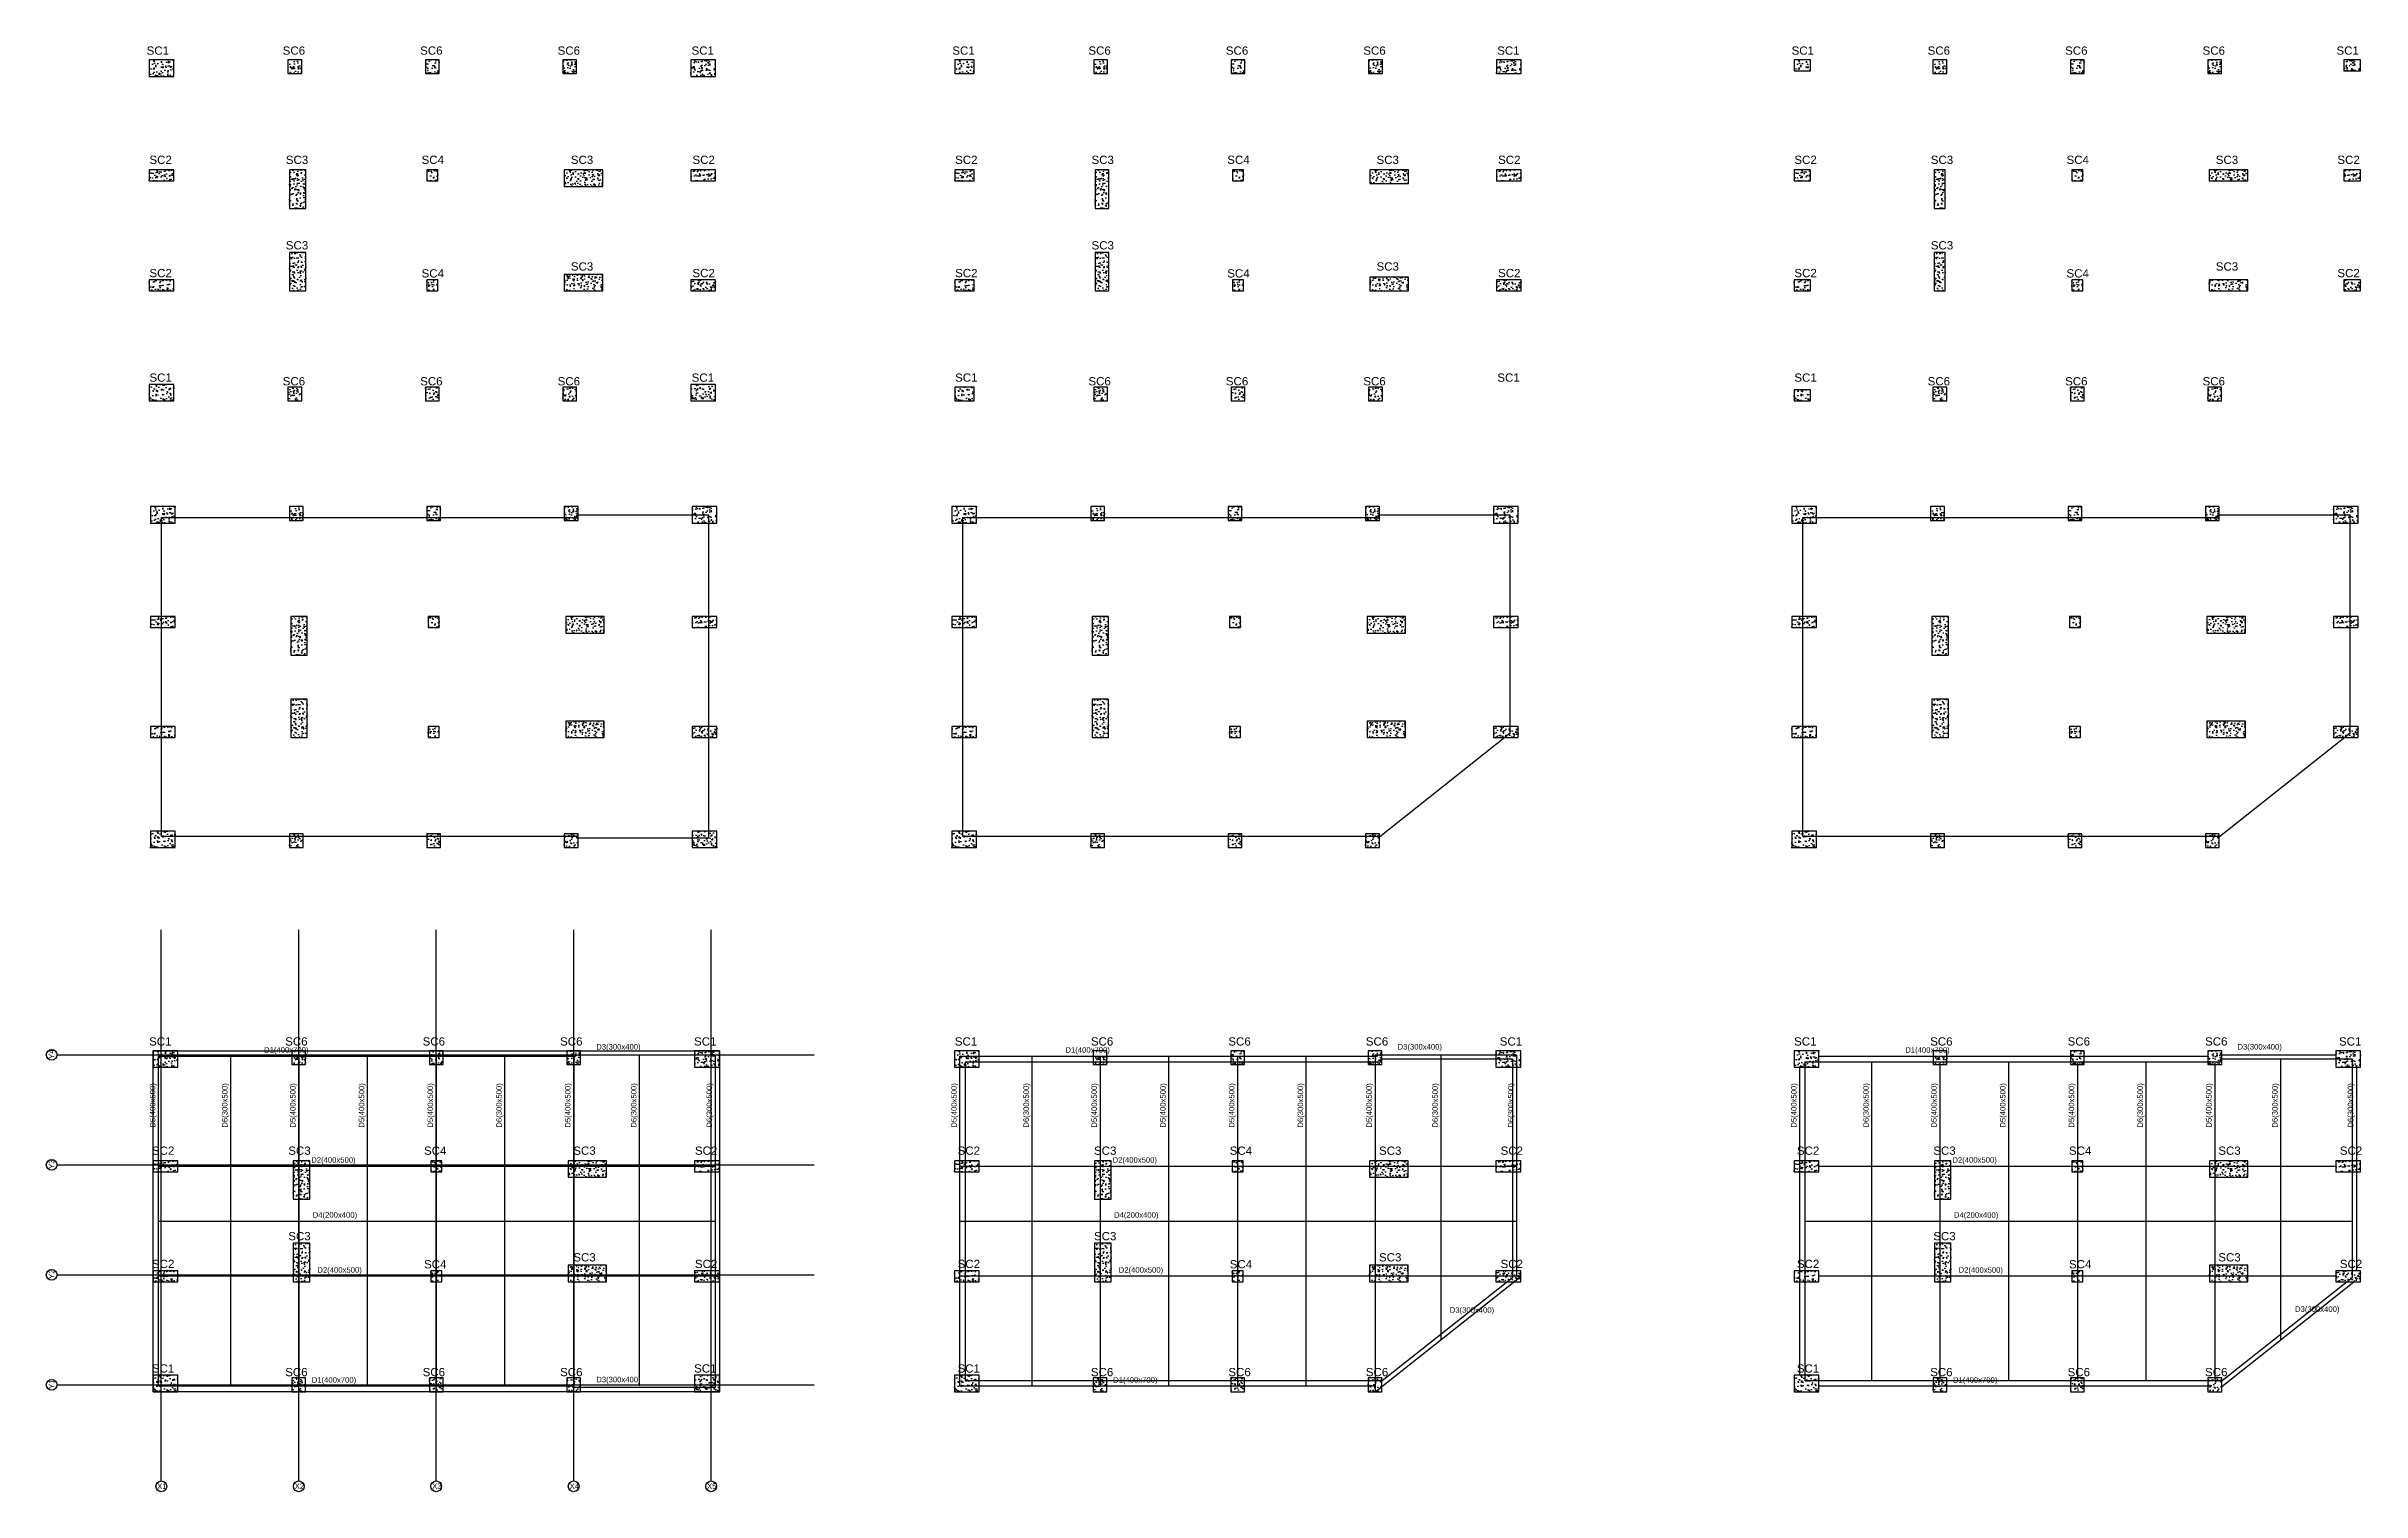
# Model space of a CAD drawing. Header units: millimetres. Extents: x -54801 to 153204, y -83013 to 16720.
# Drawn here: x -1099 to 83124, y -56954 to -4398 of the extents above; entities that cross this region are included whole.
import ezdxf

# ---------------------------------------------------------------- set-up
doc = ezdxf.new("R2010")
doc.units = ezdxf.units.MM
doc.linetypes.add('ACAD_ISO04W100', pattern=[30, 24, -3, 0, -3])
for name, color, linetype in [('BeamCenterLine', 6, 'Continuous'), ('Column', 1, 'Continuous'), ('Floor', 254, 'Continuous'), ('Grid', 9, 'ACAD_ISO04W100')]:
    doc.layers.add(name, color=color, linetype=linetype)
doc.styles.get("Standard").update_dxf_attribs({"font": 'arial.ttf'})
pattern_1 = [(50, (2642.35, -17291.28), (358.63, -31.376), [37.5, -412.5]), (355, (2642.35, -17291.28), (-69.3757, 376.096), [30, -330]), (100.4514, (2672.24, -17293.9), (289.2544, 344.72), [31.87, -350.571]), (46.1842, (2642.35, -17191.3), (533.621, -82.76), [56.25, -618.75]), (96.6356, (2686.8, -17198.2), (467.331, 487.059), [47.805, -525.857]), (351.1842, (2642.35, -17191.3), (467.331, 487.059), [45, -495]), (21, (2692.35, -17216.28), (298.4535, -201.3094), [37.5, -412.5]), (326, (2692.35, -17216.28), (121.6577, 362.575), [30, -330]), (71.4514, (2717.22, -17233.05), (420.111, 161.2656), [31.87, -350.571]), (37.5, (2642.35, -17291.28), (6.0799, 166.4469), [0, -326, 0, -335, 0, -331.25]), (7.5, (2642.35, -17291.28), (131.5348, 197.2059), [0, -191, 0, -318.5, 0, -126.25]), (327.5, (2530.85, -17291.28), (266.9112, -11.2774), [0, -125, 0, -390, 0, -517.5]), (317.5, (2480.85, -17291.28), (291.593, 50.0525), [0, -162.5, 0, -259, 0, -367.5])]
pattern_2 = [(50, (2642.35, -17341.28), (358.63, -31.376), [37.5, -412.5]), (355, (2642.35, -17341.28), (-69.376, 376.096), [30, -330]), (100.4514, (2672.24, -17343.9), (289.2544, 344.72), [31.87, -350.571]), (46.1842, (2642.35, -17241.3), (533.621, -82.76), [56.25, -618.75]), (96.6356, (2686.8, -17248.2), (467.331, 487.059), [47.805, -525.857]), (351.1842, (2642.35, -17241.3), (467.331, 487.06), [45, -495]), (21, (2692.35, -17266.28), (298.4535, -201.3094), [37.5, -412.5]), (326, (2692.35, -17266.28), (121.658, 362.575), [30, -330]), (71.4514, (2717.22, -17283.05), (420.111, 161.2656), [31.87, -350.571]), (37.5, (2642.35, -17341.28), (6.0799, 166.4469), [0, -326, 0, -335, 0, -331.25]), (7.5, (2642.35, -17341.28), (131.5348, 197.2059), [0, -191, 0, -318.5, 0, -126.25]), (327.5, (2530.85, -17341.28), (266.9112, -11.2774), [0, -125, 0, -390, 0, -517.5]), (317.5, (2480.85, -17341.28), (291.593, 50.0525), [0, -162.5, 0, -259, 0, -367.5])]
pattern_3 = [(50, (2642.35, -17241.28), (358.63, -31.376), [37.5, -412.5]), (355, (2642.35, -17241.28), (-69.376, 376.096), [30, -330]), (100.4514, (2672.24, -17243.9), (289.2544, 344.72), [31.87, -350.571]), (46.1842, (2642.35, -17141.3), (533.621, -82.76), [56.25, -618.75]), (96.6356, (2686.8, -17148.2), (467.331, 487.06), [47.805, -525.857]), (351.184, (2642.35, -17141.3), (467.33, 487.06), [45, -495]), (21, (2692.35, -17166.28), (298.4535, -201.3094), [37.5, -412.5]), (326, (2692.35, -17166.28), (121.658, 362.575), [30, -330]), (71.4514, (2717.22, -17183.05), (420.111, 161.2656), [31.87, -350.571]), (37.5, (2642.35, -17241.28), (6.0799, 166.4469), [0, -326, 0, -335, 0, -331.25]), (7.5, (2642.35, -17241.28), (131.5348, 197.2059), [0, -191, 0, -318.5, 0, -126.25]), (327.5, (2530.85, -17241.28), (266.9112, -11.2774), [0, -125, 0, -390, 0, -517.5]), (317.5, (2480.85, -17241.28), (291.593, 50.0525), [0, -162.5, 0, -259, 0, -367.5])]
pattern_4 = [(50, (31949.54, -17291.28), (358.63, -31.376), [37.5, -412.5]), (355, (31949.54, -17291.28), (-69.3757, 376.096), [30, -330]), (100.4514, (31979.42, -17293.9), (289.2544, 344.72), [31.87, -350.571]), (46.1842, (31949.54, -17191.3), (533.621, -82.76), [56.25, -618.75]), (96.6356, (31994, -17198.2), (467.331, 487.059), [47.805, -525.857]), (351.1842, (31949.54, -17191.3), (467.331, 487.059), [45, -495]), (21, (31999.54, -17216.28), (298.4535, -201.3094), [37.5, -412.5]), (326, (31999.54, -17216.28), (121.6577, 362.575), [30, -330]), (71.4514, (32024.4, -17233.05), (420.111, 161.2656), [31.87, -350.571]), (37.5, (31949.54, -17291.28), (6.0799, 166.4469), [0, -326, 0, -335, 0, -331.25]), (7.5, (31949.54, -17291.28), (131.5348, 197.2059), [0, -191, 0, -318.5, 0, -126.25]), (327.5, (31838.04, -17291.28), (266.9112, -11.2774), [0, -125, 0, -390, 0, -517.5]), (317.5, (31788.04, -17291.28), (291.593, 50.0525), [0, -162.5, 0, -259, 0, -367.5])]
pattern_5 = [(50, (31949.54, -17341.28), (358.63, -31.376), [37.5, -412.5]), (355, (31949.54, -17341.28), (-69.376, 376.096), [30, -330]), (100.4514, (31979.42, -17343.9), (289.2544, 344.72), [31.87, -350.571]), (46.1842, (31949.54, -17241.3), (533.621, -82.76), [56.25, -618.75]), (96.6356, (31994, -17248.2), (467.331, 487.059), [47.805, -525.857]), (351.1842, (31949.54, -17241.3), (467.331, 487.06), [45, -495]), (21, (31999.54, -17266.28), (298.4535, -201.3094), [37.5, -412.5]), (326, (31999.54, -17266.28), (121.658, 362.575), [30, -330]), (71.4514, (32024.4, -17283.05), (420.111, 161.2656), [31.87, -350.571]), (37.5, (31949.54, -17341.28), (6.0799, 166.4469), [0, -326, 0, -335, 0, -331.25]), (7.5, (31949.54, -17341.28), (131.5348, 197.2059), [0, -191, 0, -318.5, 0, -126.25]), (327.5, (31838.04, -17341.28), (266.9112, -11.2774), [0, -125, 0, -390, 0, -517.5]), (317.5, (31788.04, -17341.28), (291.593, 50.0525), [0, -162.5, 0, -259, 0, -367.5])]
pattern_6 = [(50, (31949.54, -17241.28), (358.63, -31.376), [37.5, -412.5]), (355, (31949.54, -17241.28), (-69.376, 376.096), [30, -330]), (100.4514, (31979.42, -17243.9), (289.2544, 344.72), [31.87, -350.571]), (46.1842, (31949.54, -17141.3), (533.621, -82.76), [56.25, -618.75]), (96.6356, (31994, -17148.2), (467.331, 487.06), [47.805, -525.857]), (351.184, (31949.54, -17141.3), (467.33, 487.06), [45, -495]), (21, (31999.54, -17166.28), (298.4535, -201.3094), [37.5, -412.5]), (326, (31999.54, -17166.28), (121.658, 362.575), [30, -330]), (71.4514, (32024.4, -17183.05), (420.111, 161.2656), [31.87, -350.571]), (37.5, (31949.54, -17241.28), (6.0799, 166.4469), [0, -326, 0, -335, 0, -331.25]), (7.5, (31949.54, -17241.28), (131.5348, 197.2059), [0, -191, 0, -318.5, 0, -126.25]), (327.5, (31838.04, -17241.28), (266.9112, -11.2774), [0, -125, 0, -390, 0, -517.5]), (317.5, (31788.04, -17241.28), (291.593, 50.0525), [0, -162.5, 0, -259, 0, -367.5])]
pattern_7 = [(50, (62478.42, -17291.28), (358.63, -31.376), [37.5, -412.5]), (355, (62478.42, -17291.28), (-69.3757, 376.096), [30, -330]), (100.4514, (62508.3, -17293.9), (289.2544, 344.72), [31.87, -350.571]), (46.1842, (62478.42, -17191.3), (533.621, -82.76), [56.25, -618.75]), (96.6356, (62522.9, -17198.2), (467.331, 487.059), [47.805, -525.857]), (351.1842, (62478.4, -17191.3), (467.331, 487.059), [45, -495]), (21, (62528.42, -17216.28), (298.4535, -201.3094), [37.5, -412.5]), (326, (62528.42, -17216.28), (121.6577, 362.575), [30, -330]), (71.4514, (62553.3, -17233.05), (420.111, 161.2656), [31.87, -350.571]), (37.5, (62478.42, -17291.28), (6.0799, 166.4469), [0, -326, 0, -335, 0, -331.25]), (7.5, (62478.42, -17291.28), (131.5348, 197.2059), [0, -191, 0, -318.5, 0, -126.25]), (327.5, (62366.92, -17291.28), (266.9112, -11.2774), [0, -125, 0, -390, 0, -517.5]), (317.5, (62316.92, -17291.28), (291.593, 50.0525), [0, -162.5, 0, -259, 0, -367.5])]
pattern_8 = [(50, (62478.42, -17341.28), (358.63, -31.376), [37.5, -412.5]), (355, (62478.42, -17341.28), (-69.376, 376.096), [30, -330]), (100.4514, (62508.3, -17343.9), (289.2544, 344.72), [31.87, -350.571]), (46.1842, (62478.42, -17241.3), (533.621, -82.76), [56.25, -618.75]), (96.6356, (62522.9, -17248.2), (467.331, 487.059), [47.805, -525.857]), (351.1842, (62478.4, -17241.3), (467.331, 487.06), [45, -495]), (21, (62528.42, -17266.28), (298.4535, -201.3094), [37.5, -412.5]), (326, (62528.42, -17266.28), (121.658, 362.575), [30, -330]), (71.4514, (62553.3, -17283.05), (420.111, 161.2656), [31.87, -350.571]), (37.5, (62478.42, -17341.28), (6.0799, 166.4469), [0, -326, 0, -335, 0, -331.25]), (7.5, (62478.42, -17341.28), (131.5348, 197.2059), [0, -191, 0, -318.5, 0, -126.25]), (327.5, (62366.92, -17341.28), (266.9112, -11.2774), [0, -125, 0, -390, 0, -517.5]), (317.5, (62316.92, -17341.28), (291.593, 50.0525), [0, -162.5, 0, -259, 0, -367.5])]
pattern_9 = [(50, (62478.42, -17241.28), (358.63, -31.376), [37.5, -412.5]), (355, (62478.42, -17241.28), (-69.376, 376.096), [30, -330]), (100.4514, (62508.3, -17243.9), (289.2544, 344.72), [31.87, -350.571]), (46.1842, (62478.42, -17141.3), (533.621, -82.76), [56.25, -618.75]), (96.6356, (62522.9, -17148.2), (467.331, 487.06), [47.805, -525.857]), (351.184, (62478.4, -17141.3), (467.33, 487.06), [45, -495]), (21, (62528.42, -17166.28), (298.4535, -201.3094), [37.5, -412.5]), (326, (62528.42, -17166.28), (121.658, 362.575), [30, -330]), (71.4514, (62553.3, -17183.05), (420.111, 161.2656), [31.87, -350.571]), (37.5, (62478.42, -17241.28), (6.0799, 166.4469), [0, -326, 0, -335, 0, -331.25]), (7.5, (62478.42, -17241.28), (131.5348, 197.2059), [0, -191, 0, -318.5, 0, -126.25]), (327.5, (62366.92, -17241.28), (266.9112, -11.2774), [0, -125, 0, -390, 0, -517.5]), (317.5, (62316.92, -17241.28), (291.593, 50.0525), [0, -162.5, 0, -259, 0, -367.5])]
pattern_10 = [(50, (2693.35, -33535.94), (358.63, -31.376), [37.5, -412.5]), (355, (2693.35, -33535.94), (-69.3757, 376.096), [30, -330]), (100.4514, (2723.24, -33538.56), (289.2544, 344.72), [31.87, -350.571]), (46.1842, (2693.35, -33435.94), (533.621, -82.76), [56.25, -618.75]), (96.6356, (2737.8, -33442.84), (467.331, 487.059), [47.805, -525.857]), (351.1842, (2693.35, -33435.94), (467.331, 487.059), [45, -495]), (21, (2743.35, -33460.94), (298.4535, -201.3094), [37.5, -412.5]), (326, (2743.35, -33460.94), (121.6577, 362.575), [30, -330]), (71.4514, (2768.22, -33477.72), (420.111, 161.2656), [31.87, -350.571]), (37.5, (2693.35, -33535.94), (6.0799, 166.4469), [0, -326, 0, -335, 0, -331.25]), (7.5, (2693.35, -33535.94), (131.5348, 197.2059), [0, -191, 0, -318.5, 0, -126.25]), (327.5, (2581.85, -33535.94), (266.9112, -11.2774), [0, -125, 0, -390, 0, -517.5]), (317.5, (2531.85, -33535.94), (291.593, 50.0525), [0, -162.5, 0, -259, 0, -367.5])]
pattern_11 = [(50, (2693.35, -33585.94), (358.63, -31.376), [37.5, -412.5]), (355, (2693.35, -33585.94), (-69.376, 376.096), [30, -330]), (100.4514, (2723.24, -33588.56), (289.2544, 344.72), [31.87, -350.571]), (46.1842, (2693.35, -33485.94), (533.621, -82.76), [56.25, -618.75]), (96.6356, (2737.8, -33492.84), (467.331, 487.059), [47.805, -525.857]), (351.1842, (2693.35, -33485.94), (467.331, 487.06), [45, -495]), (21, (2743.35, -33510.94), (298.4535, -201.3094), [37.5, -412.5]), (326, (2743.35, -33510.94), (121.658, 362.575), [30, -330]), (71.4514, (2768.22, -33527.72), (420.111, 161.2656), [31.87, -350.571]), (37.5, (2693.35, -33585.94), (6.0799, 166.4469), [0, -326, 0, -335, 0, -331.25]), (7.5, (2693.35, -33585.94), (131.5348, 197.2059), [0, -191, 0, -318.5, 0, -126.25]), (327.5, (2581.85, -33585.94), (266.9112, -11.2774), [0, -125, 0, -390, 0, -517.5]), (317.5, (2531.85, -33585.94), (291.593, 50.0525), [0, -162.5, 0, -259, 0, -367.5])]
pattern_12 = [(50, (2693.35, -33485.94), (358.63, -31.376), [37.5, -412.5]), (355, (2693.35, -33485.94), (-69.376, 376.096), [30, -330]), (100.4514, (2723.24, -33488.56), (289.2544, 344.72), [31.87, -350.571]), (46.1842, (2693.35, -33385.94), (533.621, -82.76), [56.25, -618.75]), (96.6356, (2737.8, -33392.84), (467.331, 487.06), [47.805, -525.857]), (351.184, (2693.35, -33385.94), (467.33, 487.06), [45, -495]), (21, (2743.35, -33410.94), (298.4535, -201.3094), [37.5, -412.5]), (326, (2743.35, -33410.94), (121.658, 362.575), [30, -330]), (71.4514, (2768.22, -33427.72), (420.111, 161.2656), [31.87, -350.571]), (37.5, (2693.35, -33485.94), (6.0799, 166.4469), [0, -326, 0, -335, 0, -331.25]), (7.5, (2693.35, -33485.94), (131.5348, 197.2059), [0, -191, 0, -318.5, 0, -126.25]), (327.5, (2581.85, -33485.94), (266.9112, -11.2774), [0, -125, 0, -390, 0, -517.5]), (317.5, (2531.85, -33485.94), (291.593, 50.0525), [0, -162.5, 0, -259, 0, -367.5])]
pattern_13 = [(50, (31843.44, -33535.94), (358.63, -31.376), [37.5, -412.5]), (355, (31843.44, -33535.94), (-69.3757, 376.096), [30, -330]), (100.4514, (31873.32, -33538.56), (289.2544, 344.72), [31.87, -350.571]), (46.1842, (31843.44, -33435.94), (533.621, -82.76), [56.25, -618.75]), (96.6356, (31887.9, -33442.84), (467.331, 487.059), [47.805, -525.857]), (351.1842, (31843.44, -33435.94), (467.331, 487.059), [45, -495]), (21, (31893.44, -33460.94), (298.4535, -201.3094), [37.5, -412.5]), (326, (31893.44, -33460.94), (121.6577, 362.575), [30, -330]), (71.4514, (31918.3, -33477.72), (420.111, 161.2656), [31.87, -350.571]), (37.5, (31843.44, -33535.94), (6.0799, 166.4469), [0, -326, 0, -335, 0, -331.25]), (7.5, (31843.44, -33535.94), (131.5348, 197.2059), [0, -191, 0, -318.5, 0, -126.25]), (327.5, (31731.94, -33535.94), (266.9112, -11.2774), [0, -125, 0, -390, 0, -517.5]), (317.5, (31681.94, -33535.94), (291.593, 50.0525), [0, -162.5, 0, -259, 0, -367.5])]
pattern_14 = [(50, (31843.44, -33585.94), (358.63, -31.376), [37.5, -412.5]), (355, (31843.44, -33585.94), (-69.376, 376.096), [30, -330]), (100.4514, (31873.32, -33588.56), (289.2544, 344.72), [31.87, -350.571]), (46.1842, (31843.44, -33485.94), (533.621, -82.76), [56.25, -618.75]), (96.6356, (31887.9, -33492.84), (467.331, 487.059), [47.805, -525.857]), (351.1842, (31843.44, -33485.94), (467.331, 487.06), [45, -495]), (21, (31893.44, -33510.94), (298.4535, -201.3094), [37.5, -412.5]), (326, (31893.44, -33510.94), (121.658, 362.575), [30, -330]), (71.4514, (31918.3, -33527.72), (420.111, 161.2656), [31.87, -350.571]), (37.5, (31843.44, -33585.94), (6.0799, 166.4469), [0, -326, 0, -335, 0, -331.25]), (7.5, (31843.44, -33585.94), (131.5348, 197.2059), [0, -191, 0, -318.5, 0, -126.25]), (327.5, (31731.94, -33585.94), (266.9112, -11.2774), [0, -125, 0, -390, 0, -517.5]), (317.5, (31681.94, -33585.94), (291.593, 50.0525), [0, -162.5, 0, -259, 0, -367.5])]
pattern_15 = [(50, (31843.44, -33485.94), (358.63, -31.376), [37.5, -412.5]), (355, (31843.44, -33485.94), (-69.376, 376.096), [30, -330]), (100.4514, (31873.32, -33488.56), (289.2544, 344.72), [31.87, -350.571]), (46.1842, (31843.44, -33385.94), (533.621, -82.76), [56.25, -618.75]), (96.6356, (31887.9, -33392.84), (467.331, 487.06), [47.805, -525.857]), (351.184, (31843.44, -33385.94), (467.33, 487.06), [45, -495]), (21, (31893.44, -33410.94), (298.4535, -201.3094), [37.5, -412.5]), (326, (31893.44, -33410.94), (121.658, 362.575), [30, -330]), (71.4514, (31918.3, -33427.72), (420.111, 161.2656), [31.87, -350.571]), (37.5, (31843.44, -33485.94), (6.0799, 166.4469), [0, -326, 0, -335, 0, -331.25]), (7.5, (31843.44, -33485.94), (131.5348, 197.2059), [0, -191, 0, -318.5, 0, -126.25]), (327.5, (31731.94, -33485.94), (266.9112, -11.2774), [0, -125, 0, -390, 0, -517.5]), (317.5, (31681.94, -33485.94), (291.593, 50.0525), [0, -162.5, 0, -259, 0, -367.5])]
pattern_16 = [(50, (62392.97, -33535.94), (358.63, -31.376), [37.5, -412.5]), (355, (62392.97, -33535.94), (-69.3757, 376.096), [30, -330]), (100.4514, (62422.85, -33538.56), (289.2544, 344.72), [31.87, -350.571]), (46.1842, (62392.97, -33435.94), (533.621, -82.76), [56.25, -618.75]), (96.6356, (62437.44, -33442.84), (467.331, 487.059), [47.805, -525.857]), (351.1842, (62392.97, -33435.94), (467.331, 487.059), [45, -495]), (21, (62442.97, -33460.94), (298.4535, -201.3094), [37.5, -412.5]), (326, (62442.97, -33460.94), (121.6577, 362.575), [30, -330]), (71.4514, (62467.84, -33477.72), (420.111, 161.2656), [31.87, -350.571]), (37.5, (62392.97, -33535.94), (6.0799, 166.4469), [0, -326, 0, -335, 0, -331.25]), (7.5, (62392.97, -33535.94), (131.5348, 197.2059), [0, -191, 0, -318.5, 0, -126.25]), (327.5, (62281.47, -33535.94), (266.9112, -11.2774), [0, -125, 0, -390, 0, -517.5]), (317.5, (62231.47, -33535.94), (291.593, 50.0525), [0, -162.5, 0, -259, 0, -367.5])]
pattern_17 = [(50, (62392.97, -33585.94), (358.63, -31.376), [37.5, -412.5]), (355, (62392.97, -33585.94), (-69.376, 376.096), [30, -330]), (100.4514, (62422.85, -33588.56), (289.2544, 344.72), [31.87, -350.571]), (46.1842, (62392.97, -33485.94), (533.621, -82.76), [56.25, -618.75]), (96.6356, (62437.44, -33492.84), (467.331, 487.059), [47.805, -525.857]), (351.1842, (62392.97, -33485.94), (467.331, 487.06), [45, -495]), (21, (62442.97, -33510.94), (298.4535, -201.3094), [37.5, -412.5]), (326, (62442.97, -33510.94), (121.658, 362.575), [30, -330]), (71.4514, (62467.84, -33527.72), (420.111, 161.2656), [31.87, -350.571]), (37.5, (62392.97, -33585.94), (6.0799, 166.4469), [0, -326, 0, -335, 0, -331.25]), (7.5, (62392.97, -33585.94), (131.5348, 197.2059), [0, -191, 0, -318.5, 0, -126.25]), (327.5, (62281.47, -33585.94), (266.9112, -11.2774), [0, -125, 0, -390, 0, -517.5]), (317.5, (62231.47, -33585.94), (291.593, 50.0525), [0, -162.5, 0, -259, 0, -367.5])]
pattern_18 = [(50, (62392.97, -33485.94), (358.63, -31.376), [37.5, -412.5]), (355, (62392.97, -33485.94), (-69.376, 376.096), [30, -330]), (100.4514, (62422.85, -33488.56), (289.2544, 344.72), [31.87, -350.571]), (46.1842, (62392.97, -33385.94), (533.621, -82.76), [56.25, -618.75]), (96.6356, (62437.44, -33392.84), (467.331, 487.06), [47.805, -525.857]), (351.184, (62392.97, -33385.94), (467.33, 487.06), [45, -495]), (21, (62442.97, -33410.94), (298.4535, -201.3094), [37.5, -412.5]), (326, (62442.97, -33410.94), (121.658, 362.575), [30, -330]), (71.4514, (62467.84, -33427.72), (420.111, 161.2656), [31.87, -350.571]), (37.5, (62392.97, -33485.94), (6.0799, 166.4469), [0, -326, 0, -335, 0, -331.25]), (7.5, (62392.97, -33485.94), (131.5348, 197.2059), [0, -191, 0, -318.5, 0, -126.25]), (327.5, (62281.47, -33485.94), (266.9112, -11.2774), [0, -125, 0, -390, 0, -517.5]), (317.5, (62231.47, -33485.94), (291.593, 50.0525), [0, -162.5, 0, -259, 0, -367.5])]
pattern_19 = [(50, (2783.65, -53320.3), (358.63, -31.376), [37.5, -412.5]), (355, (2783.65, -53320.3), (-69.3757, 376.096), [30, -330]), (100.4514, (2813.54, -53322.92), (289.2544, 344.72), [31.87, -350.571]), (46.1842, (2783.65, -53220.3), (533.621, -82.76), [56.25, -618.75]), (96.6356, (2828.1, -53227.2), (467.331, 487.059), [47.805, -525.857]), (351.1842, (2783.65, -53220.3), (467.331, 487.059), [45, -495]), (21, (2833.65, -53245.3), (298.4535, -201.3094), [37.5, -412.5]), (326, (2833.65, -53245.3), (121.6577, 362.575), [30, -330]), (71.4514, (2858.52, -53262.08), (420.111, 161.2656), [31.87, -350.571]), (37.5, (2783.65, -53320.3), (6.0799, 166.4469), [0, -326, 0, -335, 0, -331.25]), (7.5, (2783.65, -53320.3), (131.5348, 197.2059), [0, -191, 0, -318.5, 0, -126.25]), (327.5, (2672.15, -53320.3), (266.9112, -11.2774), [0, -125, 0, -390, 0, -517.5]), (317.5, (2622.15, -53320.3), (291.593, 50.0525), [0, -162.5, 0, -259, 0, -367.5])]
pattern_20 = [(50, (2783.65, -53370.3), (358.63, -31.376), [37.5, -412.5]), (355, (2783.65, -53370.3), (-69.376, 376.096), [30, -330]), (100.4514, (2813.54, -53372.92), (289.2544, 344.72), [31.87, -350.571]), (46.1842, (2783.65, -53270.3), (533.621, -82.76), [56.25, -618.75]), (96.6356, (2828.1, -53277.2), (467.331, 487.059), [47.805, -525.857]), (351.1842, (2783.65, -53270.3), (467.331, 487.06), [45, -495]), (21, (2833.65, -53295.3), (298.4535, -201.3094), [37.5, -412.5]), (326, (2833.65, -53295.3), (121.658, 362.575), [30, -330]), (71.4514, (2858.52, -53312.08), (420.111, 161.2656), [31.87, -350.571]), (37.5, (2783.65, -53370.3), (6.0799, 166.4469), [0, -326, 0, -335, 0, -331.25]), (7.5, (2783.65, -53370.3), (131.5348, 197.2059), [0, -191, 0, -318.5, 0, -126.25]), (327.5, (2672.15, -53370.3), (266.9112, -11.2774), [0, -125, 0, -390, 0, -517.5]), (317.5, (2622.15, -53370.3), (291.593, 50.0525), [0, -162.5, 0, -259, 0, -367.5])]
pattern_21 = [(50, (2783.65, -53270.3), (358.63, -31.376), [37.5, -412.5]), (355, (2783.65, -53270.3), (-69.376, 376.096), [30, -330]), (100.4514, (2813.54, -53272.92), (289.2544, 344.72), [31.87, -350.571]), (46.1842, (2783.65, -53170.3), (533.621, -82.76), [56.25, -618.75]), (96.6356, (2828.1, -53177.2), (467.331, 487.06), [47.805, -525.857]), (351.184, (2783.65, -53170.3), (467.33, 487.06), [45, -495]), (21, (2833.65, -53195.3), (298.4535, -201.3094), [37.5, -412.5]), (326, (2833.65, -53195.3), (121.658, 362.575), [30, -330]), (71.4514, (2858.52, -53212.08), (420.111, 161.2656), [31.87, -350.571]), (37.5, (2783.65, -53270.3), (6.0799, 166.4469), [0, -326, 0, -335, 0, -331.25]), (7.5, (2783.65, -53270.3), (131.5348, 197.2059), [0, -191, 0, -318.5, 0, -126.25]), (327.5, (2672.15, -53270.3), (266.9112, -11.2774), [0, -125, 0, -390, 0, -517.5]), (317.5, (2622.15, -53270.3), (291.593, 50.0525), [0, -162.5, 0, -259, 0, -367.5])]
pattern_22 = [(50, (31933.73, -53320.3), (358.63, -31.376), [37.5, -412.5]), (355, (31933.73, -53320.3), (-69.3757, 376.096), [30, -330]), (100.4514, (31963.62, -53322.92), (289.2544, 344.72), [31.87, -350.571]), (46.1842, (31933.73, -53220.3), (533.621, -82.76), [56.25, -618.75]), (96.6356, (31978.2, -53227.2), (467.331, 487.059), [47.805, -525.857]), (351.1842, (31933.73, -53220.3), (467.331, 487.059), [45, -495]), (21, (31983.73, -53245.3), (298.4535, -201.3094), [37.5, -412.5]), (326, (31983.73, -53245.3), (121.6577, 362.575), [30, -330]), (71.4514, (32008.6, -53262.08), (420.111, 161.2656), [31.87, -350.571]), (37.5, (31933.73, -53320.3), (6.0799, 166.4469), [0, -326, 0, -335, 0, -331.25]), (7.5, (31933.73, -53320.3), (131.5348, 197.2059), [0, -191, 0, -318.5, 0, -126.25]), (327.5, (31822.23, -53320.3), (266.9112, -11.2774), [0, -125, 0, -390, 0, -517.5]), (317.5, (31772.23, -53320.3), (291.593, 50.0525), [0, -162.5, 0, -259, 0, -367.5])]
pattern_23 = [(50, (31933.73, -53370.3), (358.63, -31.376), [37.5, -412.5]), (355, (31933.73, -53370.3), (-69.376, 376.096), [30, -330]), (100.4514, (31963.62, -53372.92), (289.2544, 344.72), [31.87, -350.571]), (46.1842, (31933.73, -53270.3), (533.621, -82.76), [56.25, -618.75]), (96.6356, (31978.2, -53277.2), (467.331, 487.059), [47.805, -525.857]), (351.1842, (31933.73, -53270.3), (467.331, 487.06), [45, -495]), (21, (31983.73, -53295.3), (298.4535, -201.3094), [37.5, -412.5]), (326, (31983.73, -53295.3), (121.658, 362.575), [30, -330]), (71.4514, (32008.6, -53312.08), (420.111, 161.2656), [31.87, -350.571]), (37.5, (31933.73, -53370.3), (6.0799, 166.4469), [0, -326, 0, -335, 0, -331.25]), (7.5, (31933.73, -53370.3), (131.5348, 197.2059), [0, -191, 0, -318.5, 0, -126.25]), (327.5, (31822.23, -53370.3), (266.9112, -11.2774), [0, -125, 0, -390, 0, -517.5]), (317.5, (31772.23, -53370.3), (291.593, 50.0525), [0, -162.5, 0, -259, 0, -367.5])]
pattern_24 = [(50, (31933.73, -53270.3), (358.63, -31.376), [37.5, -412.5]), (355, (31933.73, -53270.3), (-69.376, 376.096), [30, -330]), (100.4514, (31963.62, -53272.92), (289.2544, 344.72), [31.87, -350.571]), (46.1842, (31933.73, -53170.3), (533.621, -82.76), [56.25, -618.75]), (96.6356, (31978.2, -53177.2), (467.331, 487.06), [47.805, -525.857]), (351.184, (31933.73, -53170.3), (467.33, 487.06), [45, -495]), (21, (31983.73, -53195.3), (298.4535, -201.3094), [37.5, -412.5]), (326, (31983.73, -53195.3), (121.658, 362.575), [30, -330]), (71.4514, (32008.6, -53212.08), (420.111, 161.2656), [31.87, -350.571]), (37.5, (31933.73, -53270.3), (6.0799, 166.4469), [0, -326, 0, -335, 0, -331.25]), (7.5, (31933.73, -53270.3), (131.5348, 197.2059), [0, -191, 0, -318.5, 0, -126.25]), (327.5, (31822.23, -53270.3), (266.9112, -11.2774), [0, -125, 0, -390, 0, -517.5]), (317.5, (31772.23, -53270.3), (291.593, 50.0525), [0, -162.5, 0, -259, 0, -367.5])]
pattern_25 = [(50, (62483.27, -53320.3), (358.63, -31.376), [37.5, -412.5]), (355, (62483.27, -53320.3), (-69.3757, 376.096), [30, -330]), (100.4514, (62513.15, -53322.92), (289.2544, 344.72), [31.87, -350.571]), (46.1842, (62483.27, -53220.3), (533.621, -82.76), [56.25, -618.75]), (96.6356, (62527.73, -53227.2), (467.331, 487.059), [47.805, -525.857]), (351.1842, (62483.27, -53220.3), (467.331, 487.059), [45, -495]), (21, (62533.27, -53245.3), (298.4535, -201.3094), [37.5, -412.5]), (326, (62533.27, -53245.3), (121.6577, 362.575), [30, -330]), (71.4514, (62558.14, -53262.08), (420.111, 161.2656), [31.87, -350.571]), (37.5, (62483.27, -53320.3), (6.0799, 166.4469), [0, -326, 0, -335, 0, -331.25]), (7.5, (62483.27, -53320.3), (131.5348, 197.2059), [0, -191, 0, -318.5, 0, -126.25]), (327.5, (62371.77, -53320.3), (266.9112, -11.2774), [0, -125, 0, -390, 0, -517.5]), (317.5, (62321.77, -53320.3), (291.593, 50.0525), [0, -162.5, 0, -259, 0, -367.5])]
pattern_26 = [(50, (62483.27, -53370.3), (358.63, -31.376), [37.5, -412.5]), (355, (62483.27, -53370.3), (-69.376, 376.096), [30, -330]), (100.4514, (62513.15, -53372.92), (289.2544, 344.72), [31.87, -350.571]), (46.1842, (62483.27, -53270.3), (533.621, -82.76), [56.25, -618.75]), (96.6356, (62527.73, -53277.2), (467.331, 487.059), [47.805, -525.857]), (351.1842, (62483.27, -53270.3), (467.331, 487.06), [45, -495]), (21, (62533.27, -53295.3), (298.4535, -201.3094), [37.5, -412.5]), (326, (62533.27, -53295.3), (121.658, 362.575), [30, -330]), (71.4514, (62558.14, -53312.08), (420.111, 161.2656), [31.87, -350.571]), (37.5, (62483.27, -53370.3), (6.0799, 166.4469), [0, -326, 0, -335, 0, -331.25]), (7.5, (62483.27, -53370.3), (131.5348, 197.2059), [0, -191, 0, -318.5, 0, -126.25]), (327.5, (62371.77, -53370.3), (266.9112, -11.2774), [0, -125, 0, -390, 0, -517.5]), (317.5, (62321.77, -53370.3), (291.593, 50.0525), [0, -162.5, 0, -259, 0, -367.5])]
pattern_27 = [(50, (62483.27, -53270.3), (358.63, -31.376), [37.5, -412.5]), (355, (62483.27, -53270.3), (-69.376, 376.096), [30, -330]), (100.4514, (62513.15, -53272.92), (289.2544, 344.72), [31.87, -350.571]), (46.1842, (62483.27, -53170.3), (533.621, -82.76), [56.25, -618.75]), (96.6356, (62527.73, -53177.2), (467.331, 487.06), [47.805, -525.857]), (351.184, (62483.27, -53170.3), (467.33, 487.06), [45, -495]), (21, (62533.27, -53195.3), (298.4535, -201.3094), [37.5, -412.5]), (326, (62533.27, -53195.3), (121.658, 362.575), [30, -330]), (71.4514, (62558.14, -53212.08), (420.111, 161.2656), [31.87, -350.571]), (37.5, (62483.27, -53270.3), (6.0799, 166.4469), [0, -326, 0, -335, 0, -331.25]), (7.5, (62483.27, -53270.3), (131.5348, 197.2059), [0, -191, 0, -318.5, 0, -126.25]), (327.5, (62371.77, -53270.3), (266.9112, -11.2774), [0, -125, 0, -390, 0, -517.5]), (317.5, (62321.77, -53270.3), (291.593, 50.0525), [0, -162.5, 0, -259, 0, -367.5])]

msp = doc.modelspace()

# ---------------------------------------------------------------- texts
at = {"layer": 'BeamCenterLine'}
for s, p in [('D1(400x700)', (6822, -40991)), ('D3(300x400) ', (18905, -40877)), ('D1(400x700)', (35973, -40991)), ('D3(300x400) ', (48055, -40877)), ('D1(400x700)', (66522, -40991)), ('D3(300x400) ', (78605, -40877)), ('D2(400x500)', (8538, -44991)), ('D2(400x500)', (37688, -44991)), ('D2(400x500)', (68237, -44991)), ('D4(200x400) ', (8591, -46991)), ('D4(200x400) ', (37741, -46991)), ('D4(200x400) ', (68291, -46991)), ('D2(400x500) ', (8762, -48991)), ('D2(400x500) ', (37912, -48991)), ('D2(400x500) ', (68461, -48991)), ('D3(300x400) ', (49952, -50449)), ('D3(300x400) ', (80701, -50416)), ('D1(400x700)', (8558, -52991)), ('D3(300x400) ', (18905, -52977)), ('D1(400x700)', (37708, -52991)), ('D1(400x700)', (68258, -52991))]:
    msp.add_text(s, height=200, dxfattribs=at).set_placement(p)
for s, p in [('D5(400x500)', (2868, -43717)), ('D6(300x500) ', (5493, -43717)), ('D5(400x500) ', (7968, -43717)), ('D5(400x500) ', (10468, -43717)), ('D5(400x500) ', (12968, -43717)), ('D6(300x500) ', (15468, -43717)), ('D5(400x500) ', (17968, -43717)), ('D6(300x500) ', (20368, -43717)), ('D6(300x500) ', (23118, -43717)), ('D5(400x500)', (32018, -43717)), ('D6(300x500) ', (34643, -43717)), ('D5(400x500) ', (37118, -43717)), ('D5(400x500) ', (39618, -43717)), ('D5(400x500) ', (42118, -43717)), ('D6(300x500) ', (44618, -43717)), ('D5(400x500) ', (47118, -43717)), ('D6(300x500) ', (49518, -43717)), ('D6(300x500) ', (52268, -43717)), ('D5(400x500)', (62567, -43717)), ('D6(300x500) ', (65192, -43717)), ('D5(400x500) ', (67667, -43717)), ('D5(400x500) ', (70167, -43717)), ('D5(400x500) ', (72667, -43717)), ('D6(300x500) ', (75167, -43717)), ('D5(400x500) ', (77667, -43717)), ('D6(300x500) ', (80067, -43717)), ('D6(300x500) ', (82817, -43717))]:
    msp.add_text(s, height=200, rotation=90, dxfattribs=at).set_placement(p)
at = {"layer": 'Column'}
for s, p in [('SC1', (2550, -4703)), ('SC6', (7500, -4703)), ('SC6', (12500, -4703)), ('SC6', (17500, -4703)), ('SC1', (22371, -4703)), ('SC1', (31857, -4703)), ('SC6', (36807, -4703)), ('SC6', (41807, -4703)), ('SC6', (46807, -4703)), ('SC1', (51678, -4703)), ('SC1', (62386, -4703)), ('SC6', (67336, -4703)), ('SC6', (72336, -4703)), ('SC6', (77336, -4703)), ('SC1', (82207, -4703)), ('SC2', (2652, -8675)), ('SC3', (7613, -8675)), ('SC4', (12551, -8675)), ('SC3', (17981, -8675)), ('SC2', (22404, -8675)), ('SC2', (31959, -8675)), ('SC3', (36921, -8675)), ('SC4', (41858, -8675)), ('SC3', (47288, -8675)), ('SC2', (51711, -8675)), ('SC2', (62488, -8675)), ('SC3', (67450, -8675)), ('SC4', (72387, -8675)), ('SC3', (77817, -8675)), ('SC2', (82240, -8675)), ('SC3', (7613, -11784)), ('SC3', (36921, -11784)), ('SC3', (67450, -11784)), ('SC2', (2652, -12793)), ('SC4', (12551, -12804)), ('SC3', (17981, -12553)), ('SC2', (22404, -12793)), ('SC2', (31959, -12793)), ('SC4', (41858, -12804)), ('SC3', (47288, -12553)), ('SC2', (51711, -12793)), ('SC2', (62488, -12793)), ('SC4', (72387, -12804)), ('SC3', (77817, -12553)), ('SC2', (82240, -12793)), ('SC1', (2652, -16594)), ('SC6', (7500, -16727)), ('SC6', (12500, -16727)), ('SC6', (17500, -16727)), ('SC1', (22375, -16594)), ('SC1', (31959, -16594)), ('SC6', (36807, -16727)), ('SC6', (41807, -16727)), ('SC6', (46807, -16727)), ('SC1', (51683, -16594)), ('SC1', (62488, -16594)), ('SC6', (67336, -16727)), ('SC6', (72336, -16727)), ('SC6', (77336, -16727)), ('SC1', (2640, -40732)), ('SC6', (7590, -40732)), ('SC6', (12590, -40732)), ('SC6', (17590, -40732)), ('SC1', (22462, -40732)), ('SC1', (31948, -40732)), ('SC6', (36898, -40732)), ('SC6', (41898, -40732)), ('SC6', (46898, -40732)), ('SC1', (51769, -40732)), ('SC1', (62477, -40732)), ('SC6', (67427, -40732)), ('SC6', (72427, -40732)), ('SC6', (77427, -40732)), ('SC1', (82298, -40732)), ('SC2', (2743, -44704)), ('SC3', (7704, -44704)), ('SC4', (12641, -44704)), ('SC3', (18071, -44704)), ('SC2', (22494, -44704)), ('SC2', (32050, -44704)), ('SC3', (37011, -44704)), ('SC4', (41948, -44704)), ('SC3', (47378, -44704)), ('SC2', (51801, -44704)), ('SC2', (62579, -44704)), ('SC3', (67540, -44704)), ('SC4', (72477, -44704)), ('SC3', (77907, -44704)), ('SC2', (82330, -44704)), ('SC3', (7704, -47813)), ('SC3', (37011, -47813)), ('SC3', (67540, -47813)), ('SC2', (2743, -48822)), ('SC4', (12641, -48833)), ('SC3', (18071, -48582)), ('SC2', (22494, -48822)), ('SC2', (32050, -48822)), ('SC4', (41948, -48833)), ('SC3', (47378, -48582)), ('SC2', (51801, -48822)), ('SC2', (62579, -48822)), ('SC4', (72477, -48833)), ('SC3', (77907, -48582)), ('SC2', (82330, -48822)), ('SC1', (2742, -52623)), ('SC6', (7590, -52756)), ('SC6', (12590, -52756)), ('SC6', (17590, -52756)), ('SC1', (22466, -52623)), ('SC1', (32049, -52623)), ('SC6', (36898, -52756)), ('SC6', (41898, -52756)), ('SC6', (46898, -52756)), ('SC1', (62578, -52623)), ('SC6', (67427, -52756)), ('SC6', (72427, -52756)), ('SC6', (77427, -52756))]:
    msp.add_text(s, height=300, dxfattribs=at).set_placement(p)
at = {"layer": 'Grid'}
for s, p in [('Y4', (-809, -41217)), ('Y3', (-809, -45217)), ('Y2', (-809, -49217)), ('Y1', (-809, -53217))]:
    msp.add_text(s, height=200, rotation=90, dxfattribs=at).set_placement(p)
for s, p in [('X1', (2937, -56854)), ('X2', (7937, -56854)), ('X3', (12937, -56854)), ('X4', (17937, -56854)), ('X5', (22937, -56854))]:
    msp.add_text(s, height=200, dxfattribs=at).set_placement(p)

# ---------------------------------------------------------------- hatches: boundary and pattern name
at = {"layer": 'Column'}
h = msp.add_hatch(dxfattribs=at)
h.set_pattern_fill('AR-CONC', color=256, scale=50)
h.set_pattern_definition(pattern_1)
h.paths.add_polyline_path([(3542, -4891), (2642, -4891), (2642, -5491), (3542, -5491)])
h = msp.add_hatch(dxfattribs=at)
h.set_pattern_fill('AR-CONC', color=256, scale=50)
h.set_pattern_definition(pattern_2)
h.paths.add_polyline_path([(7692, -4891), (7692, -5391), (8192, -5391), (8192, -4891)])
h = msp.add_hatch(dxfattribs=at)
h.set_pattern_fill('AR-CONC', color=256, scale=50)
h.set_pattern_definition(pattern_2)
h.paths.add_polyline_path([(13192, -5391), (13192, -4891), (12692, -4891), (12692, -5391)])
h = msp.add_hatch(dxfattribs=at)
h.set_pattern_fill('AR-CONC', color=256, scale=50)
h.set_pattern_definition(pattern_2)
h.paths.add_polyline_path([(18192, -4891), (17692, -4891), (17692, -5391), (18192, -5391)])
h = msp.add_hatch(dxfattribs=at)
h.set_pattern_fill('AR-CONC', color=256, scale=50)
h.set_pattern_definition(pattern_1)
h.paths.add_polyline_path([(23242, -4891), (22342, -4891), (22342, -5491), (23242, -5491)])
h = msp.add_hatch(dxfattribs=at)
h.set_pattern_fill('AR-CONC', color=256, scale=50)
h.set_pattern_definition(pattern_4)
h.paths.add_polyline_path([(32650, -4891), (31950, -4891), (31950, -5391), (32650, -5391)])
h = msp.add_hatch(dxfattribs=at)
h.set_pattern_fill('AR-CONC', color=256, scale=50)
h.set_pattern_definition(pattern_5)
h.paths.add_polyline_path([(37500, -4891), (37000, -4891), (37000, -5391), (37500, -5391)])
h = msp.add_hatch(dxfattribs=at)
h.set_pattern_fill('AR-CONC', color=256, scale=50)
h.set_pattern_definition(pattern_5)
h.paths.add_polyline_path([(42500, -5391), (42500, -4891), (42000, -4891), (42000, -5391)])
h = msp.add_hatch(dxfattribs=at)
h.set_pattern_fill('AR-CONC', color=256, scale=50)
h.set_pattern_definition(pattern_5)
h.paths.add_polyline_path([(47500, -5391), (47500, -4891), (47000, -4891), (47000, -5391)])
h = msp.add_hatch(dxfattribs=at)
h.set_pattern_fill('AR-CONC', color=256, scale=50)
h.set_pattern_definition(pattern_4)
h.paths.add_polyline_path([(52550, -4891), (51650, -4891), (51650, -5391), (52550, -5391)])
h = msp.add_hatch(dxfattribs=at)
h.set_pattern_fill('AR-CONC', color=256, scale=50)
h.set_pattern_definition(pattern_7)
h.paths.add_polyline_path([(63078, -4891), (62478, -4891), (62478, -5291), (63078, -5291)])
h = msp.add_hatch(dxfattribs=at)
h.set_pattern_fill('AR-CONC', color=256, scale=50)
h.set_pattern_definition(pattern_8)
h.paths.add_polyline_path([(68028, -4891), (67528, -4891), (67528, -5391), (68028, -5391)])
h = msp.add_hatch(dxfattribs=at)
h.set_pattern_fill('AR-CONC', color=256, scale=50)
h.set_pattern_definition(pattern_8)
h.paths.add_polyline_path([(73028, -4891), (72528, -4891), (72528, -5391), (73028, -5391)])
h = msp.add_hatch(dxfattribs=at)
h.set_pattern_fill('AR-CONC', color=256, scale=50)
h.set_pattern_definition(pattern_8)
h.paths.add_polyline_path([(77528, -5391), (78028, -5391), (78028, -4891), (77528, -4891)])
h = msp.add_hatch(dxfattribs=at)
h.set_pattern_fill('AR-CONC', color=256, scale=50)
h.set_pattern_definition(pattern_7)
h.paths.add_polyline_path([(83078, -4891), (82478, -4891), (82478, -5291), (83078, -5291)])
h = msp.add_hatch(dxfattribs=at)
h.set_pattern_fill('AR-CONC', color=256, scale=50)
h.set_pattern_definition(pattern_1)
h.paths.add_polyline_path([(3542, -8891), (2642, -8891), (2642, -9291), (3542, -9291)])
h = msp.add_hatch(dxfattribs=at)
h.set_pattern_fill('AR-CONC', color=256, scale=50)
h.set_pattern_definition(pattern_1)
h.paths.add_polyline_path([(8342, -8891), (7742, -8891), (7742, -10291), (8342, -10291)])
h = msp.add_hatch(dxfattribs=at)
h.set_pattern_fill('AR-CONC', color=256, scale=50)
h.set_pattern_definition(pattern_1)
h.paths.add_polyline_path([(13142, -8891), (12742, -8891), (12742, -9291), (13142, -9291)])
h = msp.add_hatch(dxfattribs=at)
h.set_pattern_fill('AR-CONC', color=256, scale=50)
h.set_pattern_definition(pattern_1)
h.paths.add_polyline_path([(19142, -8891), (17742, -8891), (17742, -9491), (19142, -9491)])
h = msp.add_hatch(dxfattribs=at)
h.set_pattern_fill('AR-CONC', color=256, scale=50)
h.set_pattern_definition(pattern_1)
h.paths.add_polyline_path([(23242, -8891), (22342, -8891), (22342, -9291), (23242, -9291)])
h = msp.add_hatch(dxfattribs=at)
h.set_pattern_fill('AR-CONC', color=256, scale=50)
h.set_pattern_definition(pattern_4)
h.paths.add_polyline_path([(32650, -8891), (31950, -8891), (31950, -9291), (32650, -9291)])
h = msp.add_hatch(dxfattribs=at)
h.set_pattern_fill('AR-CONC', color=256, scale=50)
h.set_pattern_definition(pattern_4)
h.paths.add_polyline_path([(37550, -8891), (37050, -8891), (37050, -10291), (37550, -10291)])
h = msp.add_hatch(dxfattribs=at)
h.set_pattern_fill('AR-CONC', color=256, scale=50)
h.set_pattern_definition(pattern_4)
h.paths.add_polyline_path([(42450, -8891), (42050, -8891), (42050, -9291), (42450, -9291)])
h = msp.add_hatch(dxfattribs=at)
h.set_pattern_fill('AR-CONC', color=256, scale=50)
h.set_pattern_definition(pattern_4)
h.paths.add_polyline_path([(48450, -8891), (47050, -8891), (47050, -9391), (48450, -9391)])
h = msp.add_hatch(dxfattribs=at)
h.set_pattern_fill('AR-CONC', color=256, scale=50)
h.set_pattern_definition(pattern_4)
h.paths.add_polyline_path([(52550, -8891), (51650, -8891), (51650, -9291), (52550, -9291)])
h = msp.add_hatch(dxfattribs=at)
h.set_pattern_fill('AR-CONC', color=256, scale=50)
h.set_pattern_definition(pattern_7)
h.paths.add_polyline_path([(63078, -8891), (62478, -8891), (62478, -9291), (63078, -9291)])
h = msp.add_hatch(dxfattribs=at)
h.set_pattern_fill('AR-CONC', color=256, scale=50)
h.set_pattern_definition(pattern_7)
h.paths.add_polyline_path([(67978, -8891), (67578, -8891), (67578, -10291), (67978, -10291)])
h = msp.add_hatch(dxfattribs=at)
h.set_pattern_fill('AR-CONC', color=256, scale=50)
h.set_pattern_definition(pattern_7)
h.paths.add_polyline_path([(72978, -8891), (72578, -8891), (72578, -9291), (72978, -9291)])
h = msp.add_hatch(dxfattribs=at)
h.set_pattern_fill('AR-CONC', color=256, scale=50)
h.set_pattern_definition(pattern_7)
h.paths.add_polyline_path([(78978, -8891), (77578, -8891), (77578, -9291), (78978, -9291)])
h = msp.add_hatch(dxfattribs=at)
h.set_pattern_fill('AR-CONC', color=256, scale=50)
h.set_pattern_definition(pattern_7)
h.paths.add_polyline_path([(83078, -8891), (82478, -8891), (82478, -9291), (83078, -9291)])
h = msp.add_hatch(dxfattribs=at)
h.set_pattern_fill('AR-CONC', color=256, scale=50)
h.set_pattern_definition(pattern_1)
h.paths.add_polyline_path([(8342, -11891), (7742, -11891), (7742, -13291), (8342, -13291)])
h = msp.add_hatch(dxfattribs=at)
h.set_pattern_fill('AR-CONC', color=256, scale=50)
h.set_pattern_definition(pattern_4)
h.paths.add_polyline_path([(37550, -11891), (37050, -11891), (37050, -13291), (37550, -13291)])
h = msp.add_hatch(dxfattribs=at)
h.set_pattern_fill('AR-CONC', color=256, scale=50)
h.set_pattern_definition(pattern_7)
h.paths.add_polyline_path([(67978, -11891), (67578, -11891), (67578, -13291), (67978, -13291)])
h = msp.add_hatch(dxfattribs=at)
h.set_pattern_fill('AR-CONC', color=256, scale=50)
h.set_pattern_definition(pattern_1)
h.paths.add_polyline_path([(3542, -12891), (2642, -12891), (2642, -13291), (3542, -13291)])
h = msp.add_hatch(dxfattribs=at)
h.set_pattern_fill('AR-CONC', color=256, scale=50)
h.set_pattern_definition(pattern_1)
h.paths.add_polyline_path([(13142, -12891), (12742, -12891), (12742, -13291), (13142, -13291)])
h = msp.add_hatch(dxfattribs=at)
h.set_pattern_fill('AR-CONC', color=256, scale=50)
h.set_pattern_definition(pattern_1)
h.paths.add_polyline_path([(19142, -12691), (17742, -12691), (17742, -13291), (19142, -13291)])
h = msp.add_hatch(dxfattribs=at)
h.set_pattern_fill('AR-CONC', color=256, scale=50)
h.set_pattern_definition(pattern_1)
h.paths.add_polyline_path([(23242, -12891), (22342, -12891), (22342, -13291), (23242, -13291)])
h = msp.add_hatch(dxfattribs=at)
h.set_pattern_fill('AR-CONC', color=256, scale=50)
h.set_pattern_definition(pattern_4)
h.paths.add_polyline_path([(32650, -12891), (31950, -12891), (31950, -13291), (32650, -13291)])
h = msp.add_hatch(dxfattribs=at)
h.set_pattern_fill('AR-CONC', color=256, scale=50)
h.set_pattern_definition(pattern_4)
h.paths.add_polyline_path([(42450, -12891), (42050, -12891), (42050, -13291), (42450, -13291)])
h = msp.add_hatch(dxfattribs=at)
h.set_pattern_fill('AR-CONC', color=256, scale=50)
h.set_pattern_definition(pattern_4)
h.paths.add_polyline_path([(48450, -12791), (47050, -12791), (47050, -13291), (48450, -13291)])
h = msp.add_hatch(dxfattribs=at)
h.set_pattern_fill('AR-CONC', color=256, scale=50)
h.set_pattern_definition(pattern_4)
h.paths.add_polyline_path([(52550, -12891), (51650, -12891), (51650, -13291), (52550, -13291)])
h = msp.add_hatch(dxfattribs=at)
h.set_pattern_fill('AR-CONC', color=256, scale=50)
h.set_pattern_definition(pattern_7)
h.paths.add_polyline_path([(63078, -12891), (62478, -12891), (62478, -13291), (63078, -13291)])
h = msp.add_hatch(dxfattribs=at)
h.set_pattern_fill('AR-CONC', color=256, scale=50)
h.set_pattern_definition(pattern_7)
h.paths.add_polyline_path([(72978, -12891), (72578, -12891), (72578, -13291), (72978, -13291)])
h = msp.add_hatch(dxfattribs=at)
h.set_pattern_fill('AR-CONC', color=256, scale=50)
h.set_pattern_definition(pattern_7)
h.paths.add_polyline_path([(78978, -12891), (77578, -12891), (77578, -13291), (78978, -13291)])
h = msp.add_hatch(dxfattribs=at)
h.set_pattern_fill('AR-CONC', color=256, scale=50)
h.set_pattern_definition(pattern_7)
h.paths.add_polyline_path([(83078, -12891), (82478, -12891), (82478, -13291), (83078, -13291)])
h = msp.add_hatch(dxfattribs=at)
h.set_pattern_fill('AR-CONC', color=256, scale=50)
h.set_pattern_definition(pattern_1)
h.paths.add_polyline_path([(3542, -16691), (2642, -16691), (2642, -17291), (3542, -17291)])
h = msp.add_hatch(dxfattribs=at)
h.set_pattern_fill('AR-CONC', color=256, scale=50)
h.set_pattern_definition(pattern_3)
h.paths.add_polyline_path([(7692, -17291), (8192, -17291), (8192, -16791), (7692, -16791)])
h = msp.add_hatch(dxfattribs=at)
h.set_pattern_fill('AR-CONC', color=256, scale=50)
h.set_pattern_definition(pattern_3)
h.paths.add_polyline_path([(13192, -16791), (12692, -16791), (12692, -17291), (13192, -17291)])
h = msp.add_hatch(dxfattribs=at)
h.set_pattern_fill('AR-CONC', color=256, scale=50)
h.set_pattern_definition(pattern_3)
h.paths.add_polyline_path([(18192, -17291), (18192, -16791), (17692, -16791), (17692, -17291)])
h = msp.add_hatch(dxfattribs=at)
h.set_pattern_fill('AR-CONC', color=256, scale=50)
h.set_pattern_definition(pattern_1)
h.paths.add_polyline_path([(23242, -16691), (22342, -16691), (22342, -17291), (23242, -17291)])
h = msp.add_hatch(dxfattribs=at)
h.set_pattern_fill('AR-CONC', color=256, scale=50)
h.set_pattern_definition(pattern_4)
h.paths.add_polyline_path([(32650, -16791), (31950, -16791), (31950, -17291), (32650, -17291)])
h = msp.add_hatch(dxfattribs=at)
h.set_pattern_fill('AR-CONC', color=256, scale=50)
h.set_pattern_definition(pattern_6)
h.paths.add_polyline_path([(37000, -16791), (37000, -17291), (37500, -17291), (37500, -16791)])
h = msp.add_hatch(dxfattribs=at)
h.set_pattern_fill('AR-CONC', color=256, scale=50)
h.set_pattern_definition(pattern_6)
h.paths.add_polyline_path([(42500, -16791), (42000, -16791), (42000, -17291), (42500, -17291)])
h = msp.add_hatch(dxfattribs=at)
h.set_pattern_fill('AR-CONC', color=256, scale=50)
h.set_pattern_definition(pattern_6)
h.paths.add_polyline_path([(47000, -16791), (47000, -17291), (47500, -17291), (47500, -16791)])
h = msp.add_hatch(dxfattribs=at)
h.set_pattern_fill('AR-CONC', color=256, scale=50)
h.set_pattern_definition(pattern_9)
h.paths.add_polyline_path([(67528, -17291), (68028, -17291), (68028, -16791), (67528, -16791)])
h = msp.add_hatch(dxfattribs=at)
h.set_pattern_fill('AR-CONC', color=256, scale=50)
h.set_pattern_definition(pattern_9)
h.paths.add_polyline_path([(72528, -17291), (73028, -17291), (73028, -16791), (72528, -16791)])
h = msp.add_hatch(dxfattribs=at)
h.set_pattern_fill('AR-CONC', color=256, scale=50)
h.set_pattern_definition(pattern_9)
h.paths.add_polyline_path([(77528, -17291), (78028, -17291), (78028, -16791), (77528, -16791)])
h = msp.add_hatch(dxfattribs=at)
h.set_pattern_fill('AR-CONC', color=256, scale=50)
h.set_pattern_definition(pattern_7)
h.paths.add_polyline_path([(63078, -16891), (62478, -16891), (62478, -17291), (63078, -17291)])
h = msp.add_hatch(dxfattribs=at)
h.set_pattern_fill('AR-CONC', color=256, scale=50)
h.set_pattern_definition(pattern_10)
h.paths.add_polyline_path([(3593, -21136), (2693, -21136), (2693, -21736), (3593, -21736)])
h = msp.add_hatch(dxfattribs=at)
h.set_pattern_fill('AR-CONC', color=256, scale=50)
h.set_pattern_definition(pattern_11)
h.paths.add_polyline_path([(7743, -21136), (7743, -21636), (8243, -21636), (8243, -21136)])
h = msp.add_hatch(dxfattribs=at)
h.set_pattern_fill('AR-CONC', color=256, scale=50)
h.set_pattern_definition(pattern_11)
h.paths.add_polyline_path([(13243, -21636), (13243, -21136), (12743, -21136), (12743, -21636)])
h = msp.add_hatch(dxfattribs=at)
h.set_pattern_fill('AR-CONC', color=256, scale=50)
h.set_pattern_definition(pattern_11)
h.paths.add_polyline_path([(18243, -21136), (17743, -21136), (17743, -21636), (18243, -21636)])
h = msp.add_hatch(dxfattribs=at)
h.set_pattern_fill('AR-CONC', color=256, scale=50)
h.set_pattern_definition(pattern_10)
h.paths.add_polyline_path([(23293, -21136), (22393, -21136), (22393, -21736), (23293, -21736)])
h = msp.add_hatch(dxfattribs=at)
h.set_pattern_fill('AR-CONC', color=256, scale=50)
h.set_pattern_definition(pattern_13)
h.paths.add_polyline_path([(32743, -21136), (31843, -21136), (31843, -21736), (32743, -21736)])
h = msp.add_hatch(dxfattribs=at)
h.set_pattern_fill('AR-CONC', color=256, scale=50)
h.set_pattern_definition(pattern_14)
h.paths.add_polyline_path([(36893, -21136), (36893, -21636), (37393, -21636), (37393, -21136)])
h = msp.add_hatch(dxfattribs=at)
h.set_pattern_fill('AR-CONC', color=256, scale=50)
h.set_pattern_definition(pattern_14)
h.paths.add_polyline_path([(42393, -21636), (42393, -21136), (41893, -21136), (41893, -21636)])
h = msp.add_hatch(dxfattribs=at)
h.set_pattern_fill('AR-CONC', color=256, scale=50)
h.set_pattern_definition(pattern_14)
h.paths.add_polyline_path([(47393, -21136), (46893, -21136), (46893, -21636), (47393, -21636)])
h = msp.add_hatch(dxfattribs=at)
h.set_pattern_fill('AR-CONC', color=256, scale=50)
h.set_pattern_definition(pattern_13)
h.paths.add_polyline_path([(52443, -21136), (51543, -21136), (51543, -21736), (52443, -21736)])
h = msp.add_hatch(dxfattribs=at)
h.set_pattern_fill('AR-CONC', color=256, scale=50)
h.set_pattern_definition(pattern_16)
h.paths.add_polyline_path([(63293, -21136), (62393, -21136), (62393, -21736), (63293, -21736)])
h = msp.add_hatch(dxfattribs=at)
h.set_pattern_fill('AR-CONC', color=256, scale=50)
h.set_pattern_definition(pattern_17)
h.paths.add_polyline_path([(67443, -21136), (67443, -21636), (67943, -21636), (67943, -21136)])
h = msp.add_hatch(dxfattribs=at)
h.set_pattern_fill('AR-CONC', color=256, scale=50)
h.set_pattern_definition(pattern_17)
h.paths.add_polyline_path([(72943, -21636), (72943, -21136), (72443, -21136), (72443, -21636)])
h = msp.add_hatch(dxfattribs=at)
h.set_pattern_fill('AR-CONC', color=256, scale=50)
h.set_pattern_definition(pattern_17)
h.paths.add_polyline_path([(77943, -21136), (77443, -21136), (77443, -21636), (77943, -21636)])
h = msp.add_hatch(dxfattribs=at)
h.set_pattern_fill('AR-CONC', color=256, scale=50)
h.set_pattern_definition(pattern_16)
h.paths.add_polyline_path([(82993, -21136), (82093, -21136), (82093, -21736), (82993, -21736)])
h = msp.add_hatch(dxfattribs=at)
h.set_pattern_fill('AR-CONC', color=256, scale=50)
h.set_pattern_definition(pattern_10)
h.paths.add_polyline_path([(3593, -25136), (2693, -25136), (2693, -25536), (3593, -25536)])
h = msp.add_hatch(dxfattribs=at)
h.set_pattern_fill('AR-CONC', color=256, scale=50)
h.set_pattern_definition(pattern_10)
h.paths.add_polyline_path([(8393, -25136), (7793, -25136), (7793, -26536), (8393, -26536)])
h = msp.add_hatch(dxfattribs=at)
h.set_pattern_fill('AR-CONC', color=256, scale=50)
h.set_pattern_definition(pattern_10)
h.paths.add_polyline_path([(13193, -25136), (12793, -25136), (12793, -25536), (13193, -25536)])
h = msp.add_hatch(dxfattribs=at)
h.set_pattern_fill('AR-CONC', color=256, scale=50)
h.set_pattern_definition(pattern_10)
h.paths.add_polyline_path([(19193, -25136), (17793, -25136), (17793, -25736), (19193, -25736)])
h = msp.add_hatch(dxfattribs=at)
h.set_pattern_fill('AR-CONC', color=256, scale=50)
h.set_pattern_definition(pattern_10)
h.paths.add_polyline_path([(23293, -25136), (22393, -25136), (22393, -25536), (23293, -25536)])
h = msp.add_hatch(dxfattribs=at)
h.set_pattern_fill('AR-CONC', color=256, scale=50)
h.set_pattern_definition(pattern_13)
h.paths.add_polyline_path([(32743, -25136), (31843, -25136), (31843, -25536), (32743, -25536)])
h = msp.add_hatch(dxfattribs=at)
h.set_pattern_fill('AR-CONC', color=256, scale=50)
h.set_pattern_definition(pattern_13)
h.paths.add_polyline_path([(37543, -25136), (36943, -25136), (36943, -26536), (37543, -26536)])
h = msp.add_hatch(dxfattribs=at)
h.set_pattern_fill('AR-CONC', color=256, scale=50)
h.set_pattern_definition(pattern_13)
h.paths.add_polyline_path([(42343, -25136), (41943, -25136), (41943, -25536), (42343, -25536)])
h = msp.add_hatch(dxfattribs=at)
h.set_pattern_fill('AR-CONC', color=256, scale=50)
h.set_pattern_definition(pattern_13)
h.paths.add_polyline_path([(48343, -25136), (46943, -25136), (46943, -25736), (48343, -25736)])
h = msp.add_hatch(dxfattribs=at)
h.set_pattern_fill('AR-CONC', color=256, scale=50)
h.set_pattern_definition(pattern_13)
h.paths.add_polyline_path([(52443, -25136), (51543, -25136), (51543, -25536), (52443, -25536)])
h = msp.add_hatch(dxfattribs=at)
h.set_pattern_fill('AR-CONC', color=256, scale=50)
h.set_pattern_definition(pattern_16)
h.paths.add_polyline_path([(63293, -25136), (62393, -25136), (62393, -25536), (63293, -25536)])
h = msp.add_hatch(dxfattribs=at)
h.set_pattern_fill('AR-CONC', color=256, scale=50)
h.set_pattern_definition(pattern_16)
h.paths.add_polyline_path([(68093, -25136), (67493, -25136), (67493, -26536), (68093, -26536)])
h = msp.add_hatch(dxfattribs=at)
h.set_pattern_fill('AR-CONC', color=256, scale=50)
h.set_pattern_definition(pattern_16)
h.paths.add_polyline_path([(72893, -25136), (72493, -25136), (72493, -25536), (72893, -25536)])
h = msp.add_hatch(dxfattribs=at)
h.set_pattern_fill('AR-CONC', color=256, scale=50)
h.set_pattern_definition(pattern_16)
h.paths.add_polyline_path([(78893, -25136), (77493, -25136), (77493, -25736), (78893, -25736)])
h = msp.add_hatch(dxfattribs=at)
h.set_pattern_fill('AR-CONC', color=256, scale=50)
h.set_pattern_definition(pattern_16)
h.paths.add_polyline_path([(82993, -25136), (82093, -25136), (82093, -25536), (82993, -25536)])
h = msp.add_hatch(dxfattribs=at)
h.set_pattern_fill('AR-CONC', color=256, scale=50)
h.set_pattern_definition(pattern_10)
h.paths.add_polyline_path([(8393, -28136), (7793, -28136), (7793, -29536), (8393, -29536)])
h = msp.add_hatch(dxfattribs=at)
h.set_pattern_fill('AR-CONC', color=256, scale=50)
h.set_pattern_definition(pattern_13)
h.paths.add_polyline_path([(37543, -28136), (36943, -28136), (36943, -29536), (37543, -29536)])
h = msp.add_hatch(dxfattribs=at)
h.set_pattern_fill('AR-CONC', color=256, scale=50)
h.set_pattern_definition(pattern_16)
h.paths.add_polyline_path([(68093, -28136), (67493, -28136), (67493, -29536), (68093, -29536)])
h = msp.add_hatch(dxfattribs=at)
h.set_pattern_fill('AR-CONC', color=256, scale=50)
h.set_pattern_definition(pattern_10)
h.paths.add_polyline_path([(3593, -29136), (2693, -29136), (2693, -29536), (3593, -29536)])
h = msp.add_hatch(dxfattribs=at)
h.set_pattern_fill('AR-CONC', color=256, scale=50)
h.set_pattern_definition(pattern_10)
h.paths.add_polyline_path([(13193, -29136), (12793, -29136), (12793, -29536), (13193, -29536)])
h = msp.add_hatch(dxfattribs=at)
h.set_pattern_fill('AR-CONC', color=256, scale=50)
h.set_pattern_definition(pattern_10)
h.paths.add_polyline_path([(19193, -28936), (17793, -28936), (17793, -29536), (19193, -29536)])
h = msp.add_hatch(dxfattribs=at)
h.set_pattern_fill('AR-CONC', color=256, scale=50)
h.set_pattern_definition(pattern_10)
h.paths.add_polyline_path([(23293, -29136), (22393, -29136), (22393, -29536), (23293, -29536)])
h = msp.add_hatch(dxfattribs=at)
h.set_pattern_fill('AR-CONC', color=256, scale=50)
h.set_pattern_definition(pattern_13)
h.paths.add_polyline_path([(32743, -29136), (31843, -29136), (31843, -29536), (32743, -29536)])
h = msp.add_hatch(dxfattribs=at)
h.set_pattern_fill('AR-CONC', color=256, scale=50)
h.set_pattern_definition(pattern_13)
h.paths.add_polyline_path([(42343, -29136), (41943, -29136), (41943, -29536), (42343, -29536)])
h = msp.add_hatch(dxfattribs=at)
h.set_pattern_fill('AR-CONC', color=256, scale=50)
h.set_pattern_definition(pattern_13)
h.paths.add_polyline_path([(48343, -28936), (46943, -28936), (46943, -29536), (48343, -29536)])
h = msp.add_hatch(dxfattribs=at)
h.set_pattern_fill('AR-CONC', color=256, scale=50)
h.set_pattern_definition(pattern_13)
h.paths.add_polyline_path([(52443, -29136), (51543, -29136), (51543, -29536), (52443, -29536)])
h = msp.add_hatch(dxfattribs=at)
h.set_pattern_fill('AR-CONC', color=256, scale=50)
h.set_pattern_definition(pattern_16)
h.paths.add_polyline_path([(63293, -29136), (62393, -29136), (62393, -29536), (63293, -29536)])
h = msp.add_hatch(dxfattribs=at)
h.set_pattern_fill('AR-CONC', color=256, scale=50)
h.set_pattern_definition(pattern_16)
h.paths.add_polyline_path([(72893, -29136), (72493, -29136), (72493, -29536), (72893, -29536)])
h = msp.add_hatch(dxfattribs=at)
h.set_pattern_fill('AR-CONC', color=256, scale=50)
h.set_pattern_definition(pattern_16)
h.paths.add_polyline_path([(78893, -28936), (77493, -28936), (77493, -29536), (78893, -29536)])
h = msp.add_hatch(dxfattribs=at)
h.set_pattern_fill('AR-CONC', color=256, scale=50)
h.set_pattern_definition(pattern_16)
h.paths.add_polyline_path([(82993, -29136), (82093, -29136), (82093, -29536), (82993, -29536)])
h = msp.add_hatch(dxfattribs=at)
h.set_pattern_fill('AR-CONC', color=256, scale=50)
h.set_pattern_definition(pattern_10)
h.paths.add_polyline_path([(3593, -32936), (2693, -32936), (2693, -33536), (3593, -33536)])
h = msp.add_hatch(dxfattribs=at)
h.set_pattern_fill('AR-CONC', color=256, scale=50)
h.set_pattern_definition(pattern_12)
h.paths.add_polyline_path([(7743, -33536), (8243, -33536), (8243, -33036), (7743, -33036)])
h = msp.add_hatch(dxfattribs=at)
h.set_pattern_fill('AR-CONC', color=256, scale=50)
h.set_pattern_definition(pattern_12)
h.paths.add_polyline_path([(13243, -33036), (12743, -33036), (12743, -33536), (13243, -33536)])
h = msp.add_hatch(dxfattribs=at)
h.set_pattern_fill('AR-CONC', color=256, scale=50)
h.set_pattern_definition(pattern_12)
h.paths.add_polyline_path([(18243, -33536), (18243, -33036), (17743, -33036), (17743, -33536)])
h = msp.add_hatch(dxfattribs=at)
h.set_pattern_fill('AR-CONC', color=256, scale=50)
h.set_pattern_definition(pattern_10)
h.paths.add_polyline_path([(23293, -32936), (22393, -32936), (22393, -33536), (23293, -33536)])
h = msp.add_hatch(dxfattribs=at)
h.set_pattern_fill('AR-CONC', color=256, scale=50)
h.set_pattern_definition(pattern_13)
h.paths.add_polyline_path([(32743, -32936), (31843, -32936), (31843, -33536), (32743, -33536)])
h = msp.add_hatch(dxfattribs=at)
h.set_pattern_fill('AR-CONC', color=256, scale=50)
h.set_pattern_definition(pattern_15)
h.paths.add_polyline_path([(36893, -33536), (37393, -33536), (37393, -33036), (36893, -33036)])
h = msp.add_hatch(dxfattribs=at)
h.set_pattern_fill('AR-CONC', color=256, scale=50)
h.set_pattern_definition(pattern_15)
h.paths.add_polyline_path([(42393, -33036), (41893, -33036), (41893, -33536), (42393, -33536)])
h = msp.add_hatch(dxfattribs=at)
h.set_pattern_fill('AR-CONC', color=256, scale=50)
h.set_pattern_definition(pattern_15)
h.paths.add_polyline_path([(47393, -33536), (47393, -33036), (46893, -33036), (46893, -33536)])
h = msp.add_hatch(dxfattribs=at)
h.set_pattern_fill('AR-CONC', color=256, scale=50)
h.set_pattern_definition(pattern_16)
h.paths.add_polyline_path([(63293, -32936), (62393, -32936), (62393, -33536), (63293, -33536)])
h = msp.add_hatch(dxfattribs=at)
h.set_pattern_fill('AR-CONC', color=256, scale=50)
h.set_pattern_definition(pattern_18)
h.paths.add_polyline_path([(67443, -33536), (67943, -33536), (67943, -33036), (67443, -33036)])
h = msp.add_hatch(dxfattribs=at)
h.set_pattern_fill('AR-CONC', color=256, scale=50)
h.set_pattern_definition(pattern_18)
h.paths.add_polyline_path([(72943, -33036), (72443, -33036), (72443, -33536), (72943, -33536)])
h = msp.add_hatch(dxfattribs=at)
h.set_pattern_fill('AR-CONC', color=256, scale=50)
h.set_pattern_definition(pattern_18)
h.paths.add_polyline_path([(77943, -33536), (77943, -33036), (77443, -33036), (77443, -33536)])
h = msp.add_hatch(dxfattribs=at)
h.set_pattern_fill('AR-CONC', color=256, scale=50)
h.set_pattern_definition(pattern_19)
h.paths.add_polyline_path([(3684, -41520), (3684, -40920), (2784, -40920), (2784, -41520)])
h = msp.add_hatch(dxfattribs=at)
h.set_pattern_fill('AR-CONC', color=256, scale=50)
h.set_pattern_definition(pattern_20)
h.paths.add_polyline_path([(7834, -40920), (7834, -41420), (8334, -41420), (8334, -40920)])
h = msp.add_hatch(dxfattribs=at)
h.set_pattern_fill('AR-CONC', color=256, scale=50)
h.set_pattern_definition(pattern_20)
h.paths.add_polyline_path([(13334, -41420), (13334, -40920), (12834, -40920), (12834, -41420)])
h = msp.add_hatch(dxfattribs=at)
h.set_pattern_fill('AR-CONC', color=256, scale=50)
h.set_pattern_definition(pattern_20)
h.paths.add_polyline_path([(18334, -40920), (17834, -40920), (17834, -41420), (18334, -41420)])
h = msp.add_hatch(dxfattribs=at)
h.set_pattern_fill('AR-CONC', color=256, scale=50)
h.set_pattern_definition(pattern_19)
h.paths.add_polyline_path([(22484, -40920), (22484, -41520), (23384, -41520), (23384, -40920)])
h = msp.add_hatch(dxfattribs=at)
h.set_pattern_fill('AR-CONC', color=256, scale=50)
h.set_pattern_definition(pattern_22)
h.paths.add_polyline_path([(32834, -41520), (32834, -40920), (31934, -40920), (31934, -41520)])
h = msp.add_hatch(dxfattribs=at)
h.set_pattern_fill('AR-CONC', color=256, scale=50)
h.set_pattern_definition(pattern_23)
h.paths.add_polyline_path([(36984, -40920), (36984, -41420), (37484, -41420), (37484, -40920)])
h = msp.add_hatch(dxfattribs=at)
h.set_pattern_fill('AR-CONC', color=256, scale=50)
h.set_pattern_definition(pattern_23)
h.paths.add_polyline_path([(42484, -41420), (42484, -40920), (41984, -40920), (41984, -41420)])
h = msp.add_hatch(dxfattribs=at)
h.set_pattern_fill('AR-CONC', color=256, scale=50)
h.set_pattern_definition(pattern_23)
h.paths.add_polyline_path([(47484, -40920), (46984, -40920), (46984, -41420), (47484, -41420)])
h = msp.add_hatch(dxfattribs=at)
h.set_pattern_fill('AR-CONC', color=256, scale=50)
h.set_pattern_definition(pattern_22)
h.paths.add_polyline_path([(51634, -40920), (51634, -41520), (52534, -41520), (52534, -40920)])
h = msp.add_hatch(dxfattribs=at)
h.set_pattern_fill('AR-CONC', color=256, scale=50)
h.set_pattern_definition(pattern_25)
h.paths.add_polyline_path([(63383, -41520), (63383, -40920), (62483, -40920), (62483, -41520)])
h = msp.add_hatch(dxfattribs=at)
h.set_pattern_fill('AR-CONC', color=256, scale=50)
h.set_pattern_definition(pattern_26)
h.paths.add_polyline_path([(67533, -40920), (67533, -41420), (68033, -41420), (68033, -40920)])
h = msp.add_hatch(dxfattribs=at)
h.set_pattern_fill('AR-CONC', color=256, scale=50)
h.set_pattern_definition(pattern_26)
h.paths.add_polyline_path([(73033, -41420), (73033, -40920), (72533, -40920), (72533, -41420)])
h = msp.add_hatch(dxfattribs=at)
h.set_pattern_fill('AR-CONC', color=256, scale=50)
h.set_pattern_definition(pattern_26)
h.paths.add_polyline_path([(78033, -40920), (77533, -40920), (77533, -41420), (78033, -41420)])
h = msp.add_hatch(dxfattribs=at)
h.set_pattern_fill('AR-CONC', color=256, scale=50)
h.set_pattern_definition(pattern_25)
h.paths.add_polyline_path([(82183, -40920), (82183, -41520), (83083, -41520), (83083, -40920)])
h = msp.add_hatch(dxfattribs=at)
h.set_pattern_fill('AR-CONC', color=256, scale=50)
h.set_pattern_definition(pattern_19)
h.paths.add_polyline_path([(3684, -45320), (3684, -44920), (2784, -44920), (2784, -45320)])
h = msp.add_hatch(dxfattribs=at)
h.set_pattern_fill('AR-CONC', color=256, scale=50)
h.set_pattern_definition(pattern_19)
h.paths.add_polyline_path([(7884, -46320), (8484, -46320), (8484, -44920), (7884, -44920)])
h = msp.add_hatch(dxfattribs=at)
h.set_pattern_fill('AR-CONC', color=256, scale=50)
h.set_pattern_definition(pattern_19)
h.paths.add_polyline_path([(12884, -45320), (13284, -45320), (13284, -44920), (12884, -44920)])
h = msp.add_hatch(dxfattribs=at)
h.set_pattern_fill('AR-CONC', color=256, scale=50)
h.set_pattern_definition(pattern_19)
h.paths.add_polyline_path([(17884, -44920), (17884, -45520), (19284, -45520), (19284, -44920)])
h = msp.add_hatch(dxfattribs=at)
h.set_pattern_fill('AR-CONC', color=256, scale=50)
h.set_pattern_definition(pattern_19)
h.paths.add_polyline_path([(22484, -44920), (22484, -45320), (23384, -45320), (23384, -44920)])
h = msp.add_hatch(dxfattribs=at)
h.set_pattern_fill('AR-CONC', color=256, scale=50)
h.set_pattern_definition(pattern_22)
h.paths.add_polyline_path([(32834, -45320), (32834, -44920), (31934, -44920), (31934, -45320)])
h = msp.add_hatch(dxfattribs=at)
h.set_pattern_fill('AR-CONC', color=256, scale=50)
h.set_pattern_definition(pattern_22)
h.paths.add_polyline_path([(37034, -46320), (37634, -46320), (37634, -44920), (37034, -44920)])
h = msp.add_hatch(dxfattribs=at)
h.set_pattern_fill('AR-CONC', color=256, scale=50)
h.set_pattern_definition(pattern_22)
h.paths.add_polyline_path([(42034, -45320), (42434, -45320), (42434, -44920), (42034, -44920)])
h = msp.add_hatch(dxfattribs=at)
h.set_pattern_fill('AR-CONC', color=256, scale=50)
h.set_pattern_definition(pattern_22)
h.paths.add_polyline_path([(47034, -44920), (47034, -45520), (48434, -45520), (48434, -44920)])
h = msp.add_hatch(dxfattribs=at)
h.set_pattern_fill('AR-CONC', color=256, scale=50)
h.set_pattern_definition(pattern_22)
h.paths.add_polyline_path([(51634, -44920), (51634, -45320), (52534, -45320), (52534, -44920)])
h = msp.add_hatch(dxfattribs=at)
h.set_pattern_fill('AR-CONC', color=256, scale=50)
h.set_pattern_definition(pattern_25)
h.paths.add_polyline_path([(63383, -45320), (63383, -44920), (62483, -44920), (62483, -45320)])
h = msp.add_hatch(dxfattribs=at)
h.set_pattern_fill('AR-CONC', color=256, scale=50)
h.set_pattern_definition(pattern_25)
h.paths.add_polyline_path([(67583, -46320), (68183, -46320), (68183, -44920), (67583, -44920)])
h = msp.add_hatch(dxfattribs=at)
h.set_pattern_fill('AR-CONC', color=256, scale=50)
h.set_pattern_definition(pattern_25)
h.paths.add_polyline_path([(72583, -45320), (72983, -45320), (72983, -44920), (72583, -44920)])
h = msp.add_hatch(dxfattribs=at)
h.set_pattern_fill('AR-CONC', color=256, scale=50)
h.set_pattern_definition(pattern_25)
h.paths.add_polyline_path([(77583, -44920), (77583, -45520), (78983, -45520), (78983, -44920)])
h = msp.add_hatch(dxfattribs=at)
h.set_pattern_fill('AR-CONC', color=256, scale=50)
h.set_pattern_definition(pattern_25)
h.paths.add_polyline_path([(82183, -44920), (82183, -45320), (83083, -45320), (83083, -44920)])
h = msp.add_hatch(dxfattribs=at)
h.set_pattern_fill('AR-CONC', color=256, scale=50)
h.set_pattern_definition(pattern_19)
h.paths.add_polyline_path([(8484, -47920), (7884, -47920), (7884, -49320), (8484, -49320)])
h = msp.add_hatch(dxfattribs=at)
h.set_pattern_fill('AR-CONC', color=256, scale=50)
h.set_pattern_definition(pattern_22)
h.paths.add_polyline_path([(37634, -47920), (37034, -47920), (37034, -49320), (37634, -49320)])
h = msp.add_hatch(dxfattribs=at)
h.set_pattern_fill('AR-CONC', color=256, scale=50)
h.set_pattern_definition(pattern_25)
h.paths.add_polyline_path([(68183, -47920), (67583, -47920), (67583, -49320), (68183, -49320)])
h = msp.add_hatch(dxfattribs=at)
h.set_pattern_fill('AR-CONC', color=256, scale=50)
h.set_pattern_definition(pattern_19)
h.paths.add_polyline_path([(19284, -49320), (19284, -48720), (17884, -48720), (17884, -49320)])
h = msp.add_hatch(dxfattribs=at)
h.set_pattern_fill('AR-CONC', color=256, scale=50)
h.set_pattern_definition(pattern_22)
h.paths.add_polyline_path([(48434, -49320), (48434, -48720), (47034, -48720), (47034, -49320)])
h = msp.add_hatch(dxfattribs=at)
h.set_pattern_fill('AR-CONC', color=256, scale=50)
h.set_pattern_definition(pattern_25)
h.paths.add_polyline_path([(78983, -49320), (78983, -48720), (77583, -48720), (77583, -49320)])
h = msp.add_hatch(dxfattribs=at)
h.set_pattern_fill('AR-CONC', color=256, scale=50)
h.set_pattern_definition(pattern_19)
h.paths.add_polyline_path([(2784, -48920), (2784, -49320), (3684, -49320), (3684, -48920)])
h = msp.add_hatch(dxfattribs=at)
h.set_pattern_fill('AR-CONC', color=256, scale=50)
h.set_pattern_definition(pattern_19)
h.paths.add_polyline_path([(13284, -48920), (12884, -48920), (12884, -49320), (13284, -49320)])
h = msp.add_hatch(dxfattribs=at)
h.set_pattern_fill('AR-CONC', color=256, scale=50)
h.set_pattern_definition(pattern_19)
h.paths.add_polyline_path([(23384, -49320), (23384, -48920), (22484, -48920), (22484, -49320)])
h = msp.add_hatch(dxfattribs=at)
h.set_pattern_fill('AR-CONC', color=256, scale=50)
h.set_pattern_definition(pattern_22)
h.paths.add_polyline_path([(31934, -48920), (31934, -49320), (32834, -49320), (32834, -48920)])
h = msp.add_hatch(dxfattribs=at)
h.set_pattern_fill('AR-CONC', color=256, scale=50)
h.set_pattern_definition(pattern_22)
h.paths.add_polyline_path([(42434, -48920), (42034, -48920), (42034, -49320), (42434, -49320)])
h = msp.add_hatch(dxfattribs=at)
h.set_pattern_fill('AR-CONC', color=256, scale=50)
h.set_pattern_definition(pattern_22)
h.paths.add_polyline_path([(52534, -49320), (52534, -48920), (51634, -48920), (51634, -49320)])
h = msp.add_hatch(dxfattribs=at)
h.set_pattern_fill('AR-CONC', color=256, scale=50)
h.set_pattern_definition(pattern_25)
h.paths.add_polyline_path([(62483, -48920), (62483, -49320), (63383, -49320), (63383, -48920)])
h = msp.add_hatch(dxfattribs=at)
h.set_pattern_fill('AR-CONC', color=256, scale=50)
h.set_pattern_definition(pattern_25)
h.paths.add_polyline_path([(72983, -48920), (72583, -48920), (72583, -49320), (72983, -49320)])
h = msp.add_hatch(dxfattribs=at)
h.set_pattern_fill('AR-CONC', color=256, scale=50)
h.set_pattern_definition(pattern_25)
h.paths.add_polyline_path([(83083, -49320), (83083, -48920), (82183, -48920), (82183, -49320)])
h = msp.add_hatch(dxfattribs=at)
h.set_pattern_fill('AR-CONC', color=256, scale=50)
h.set_pattern_definition(pattern_19)
h.paths.add_polyline_path([(3684, -53320), (3684, -52720), (2784, -52720), (2784, -53320)])
h = msp.add_hatch(dxfattribs=at)
h.set_pattern_fill('AR-CONC', color=256, scale=50)
h.set_pattern_definition(pattern_21)
h.paths.add_polyline_path([(7834, -53320), (8334, -53320), (8334, -52820), (7834, -52820)])
h = msp.add_hatch(dxfattribs=at)
h.set_pattern_fill('AR-CONC', color=256, scale=50)
h.set_pattern_definition(pattern_21)
h.paths.add_polyline_path([(13334, -52820), (12834, -52820), (12834, -53320), (13334, -53320)])
h = msp.add_hatch(dxfattribs=at)
h.set_pattern_fill('AR-CONC', color=256, scale=50)
h.set_pattern_definition(pattern_21)
h.paths.add_polyline_path([(18334, -53320), (18334, -52820), (17834, -52820), (17834, -53320)])
h = msp.add_hatch(dxfattribs=at)
h.set_pattern_fill('AR-CONC', color=256, scale=50)
h.set_pattern_definition(pattern_19)
h.paths.add_polyline_path([(23384, -53320), (23384, -52720), (22484, -52720), (22484, -53320)])
h = msp.add_hatch(dxfattribs=at)
h.set_pattern_fill('AR-CONC', color=256, scale=50)
h.set_pattern_definition(pattern_22)
h.paths.add_polyline_path([(32834, -53320), (32834, -52720), (31934, -52720), (31934, -53320)])
h = msp.add_hatch(dxfattribs=at)
h.set_pattern_fill('AR-CONC', color=256, scale=50)
h.set_pattern_definition(pattern_24)
h.paths.add_polyline_path([(36984, -53320), (37484, -53320), (37484, -52820), (36984, -52820)])
h = msp.add_hatch(dxfattribs=at)
h.set_pattern_fill('AR-CONC', color=256, scale=50)
h.set_pattern_definition(pattern_24)
h.paths.add_polyline_path([(42484, -52820), (41984, -52820), (41984, -53320), (42484, -53320)])
h = msp.add_hatch(dxfattribs=at)
h.set_pattern_fill('AR-CONC', color=256, scale=50)
h.set_pattern_definition(pattern_24)
h.paths.add_polyline_path([(47484, -53320), (47484, -52820), (46984, -52820), (46984, -53320)])
h = msp.add_hatch(dxfattribs=at)
h.set_pattern_fill('AR-CONC', color=256, scale=50)
h.set_pattern_definition(pattern_25)
h.paths.add_polyline_path([(63383, -53320), (63383, -52720), (62483, -52720), (62483, -53320)])
h = msp.add_hatch(dxfattribs=at)
h.set_pattern_fill('AR-CONC', color=256, scale=50)
h.set_pattern_definition(pattern_27)
h.paths.add_polyline_path([(67533, -53320), (68033, -53320), (68033, -52820), (67533, -52820)])
h = msp.add_hatch(dxfattribs=at)
h.set_pattern_fill('AR-CONC', color=256, scale=50)
h.set_pattern_definition(pattern_27)
h.paths.add_polyline_path([(73033, -52820), (72533, -52820), (72533, -53320), (73033, -53320)])
h = msp.add_hatch(dxfattribs=at)
h.set_pattern_fill('AR-CONC', color=256, scale=50)
h.set_pattern_definition(pattern_27)
h.paths.add_polyline_path([(78033, -53320), (78033, -52820), (77533, -52820), (77533, -53320)])

# ---------------------------------------------------------------- linework, layer by layer
at = {"layer": 'BeamCenterLine'}
for p, q in [((2984, -41120), (18084, -41120)), ((2984, -53120), (2984, -41120)), ((5609, -53120), (5609, -41120)), ((8084, -41120), (8084, -53120)), ((10584, -53120), (10584, -41120)), ((13084, -41120), (13084, -53120)), ((15584, -53120), (15584, -41120)), ((18084, -41070), (23234, -41070)), ((18084, -41070), (18084, -53170)), ((20484, -53101), (20484, -41070)), ((23234, -41070), (23234, -53170)), ((32134, -41120), (47234, -41120)), ((32134, -53120), (32134, -41120)), ((34759, -53120), (34759, -41120)), ((37234, -41120), (37234, -53120)), ((39734, -53120), (39734, -41120)), ((42234, -41120), (42234, -53120)), ((44734, -53120), (44734, -41120)), ((47234, -41070), (52384, -41070)), ((47234, -41070), (47234, -53327)), ((49634, -51426), (49634, -41070)), ((52384, -41070), (52384, -49120)), ((63383, -41120), (77533, -41120)), ((78033, -41070), (82183, -41070)), ((80183, -51426), (80183, -41220)), ((62683, -52720), (62683, -41520)), ((65308, -52920), (65308, -41320)), ((67783, -41370), (67783, -52870)), ((70283, -52920), (70283, -41320)), ((72783, -41370), (72783, -52870)), ((75283, -52920), (75283, -41320)), ((77783, -41370), (77783, -52870)), ((82933, -41520), (82933, -48920)), ((2984, -45120), (23234, -45120)), ((32134, -45120), (52384, -45120)), ((63383, -45120), (82183, -45120)), ((2984, -47120), (23234, -47120)), ((32134, -47120), (52384, -47120)), ((62883, -47120), (82783, -47120)), ((23234, -49120), (2984, -49120)), ((52545, -49120), (32134, -49120)), ((47234, -53327), (52545, -49120)), ((82183, -49120), (63383, -49120)), ((78033, -53129), (82842, -49320)), ((18084, -53120), (2984, -53120)), ((23234, -53170), (18084, -53170)), ((47234, -53120), (32134, -53120)), ((77533, -53120), (63383, -53120))]:
    msp.add_line(p, q, dxfattribs=at)
at = {"layer": 'Column'}
for points in [[(2642, -5491), (3542, -5491), (3542, -4891), (2642, -4891)], [(7692, -5391), (8192, -5391), (8192, -4891), (7692, -4891)], [(12692, -5391), (13192, -5391), (13192, -4891), (12692, -4891)], [(17692, -5391), (18192, -5391), (18192, -4891), (17692, -4891)], [(22342, -5491), (23242, -5491), (23242, -4891), (22342, -4891)], [(31950, -5391), (32650, -5391), (32650, -4891), (31950, -4891)], [(37000, -5391), (37500, -5391), (37500, -4891), (37000, -4891)], [(42000, -5391), (42500, -5391), (42500, -4891), (42000, -4891)], [(47000, -5391), (47500, -5391), (47500, -4891), (47000, -4891)], [(51650, -5391), (52550, -5391), (52550, -4891), (51650, -4891)], [(62478, -5291), (63078, -5291), (63078, -4891), (62478, -4891)], [(67528, -5391), (68028, -5391), (68028, -4891), (67528, -4891)], [(72528, -5391), (73028, -5391), (73028, -4891), (72528, -4891)], [(77528, -5391), (78028, -5391), (78028, -4891), (77528, -4891)], [(82478, -5291), (83078, -5291), (83078, -4891), (82478, -4891)], [(2642, -9291), (3542, -9291), (3542, -8891), (2642, -8891)], [(7742, -10291), (8342, -10291), (8342, -8891), (7742, -8891)], [(12742, -9291), (13142, -9291), (13142, -8891), (12742, -8891)], [(17742, -9491), (19142, -9491), (19142, -8891), (17742, -8891)], [(22342, -9291), (23242, -9291), (23242, -8891), (22342, -8891)], [(31950, -9291), (32650, -9291), (32650, -8891), (31950, -8891)], [(37050, -10291), (37550, -10291), (37550, -8891), (37050, -8891)], [(42050, -9291), (42450, -9291), (42450, -8891), (42050, -8891)], [(47050, -9391), (48450, -9391), (48450, -8891), (47050, -8891)], [(51650, -9291), (52550, -9291), (52550, -8891), (51650, -8891)], [(62478, -9291), (63078, -9291), (63078, -8891), (62478, -8891)], [(67578, -10291), (67978, -10291), (67978, -8891), (67578, -8891)], [(72578, -9291), (72978, -9291), (72978, -8891), (72578, -8891)], [(77578, -9291), (78978, -9291), (78978, -8891), (77578, -8891)], [(82478, -9291), (83078, -9291), (83078, -8891), (82478, -8891)], [(7742, -13291), (8342, -13291), (8342, -11891), (7742, -11891)], [(37050, -13291), (37550, -13291), (37550, -11891), (37050, -11891)], [(67578, -13291), (67978, -13291), (67978, -11891), (67578, -11891)], [(2642, -13291), (3542, -13291), (3542, -12891), (2642, -12891)], [(12742, -13291), (13142, -13291), (13142, -12891), (12742, -12891)], [(17742, -13291), (19142, -13291), (19142, -12691), (17742, -12691)], [(22342, -13291), (23242, -13291), (23242, -12891), (22342, -12891)], [(31950, -13291), (32650, -13291), (32650, -12891), (31950, -12891)], [(42050, -13291), (42450, -13291), (42450, -12891), (42050, -12891)], [(47050, -13291), (48450, -13291), (48450, -12791), (47050, -12791)], [(51650, -13291), (52550, -13291), (52550, -12891), (51650, -12891)], [(62478, -13291), (63078, -13291), (63078, -12891), (62478, -12891)], [(72578, -13291), (72978, -13291), (72978, -12891), (72578, -12891)], [(77578, -13291), (78978, -13291), (78978, -12891), (77578, -12891)], [(82478, -13291), (83078, -13291), (83078, -12891), (82478, -12891)], [(2642, -17291), (3542, -17291), (3542, -16691), (2642, -16691)], [(7692, -17291), (8192, -17291), (8192, -16791), (7692, -16791)], [(12692, -17291), (13192, -17291), (13192, -16791), (12692, -16791)], [(17692, -17291), (18192, -17291), (18192, -16791), (17692, -16791)], [(22342, -17291), (23242, -17291), (23242, -16691), (22342, -16691)], [(31950, -17291), (32650, -17291), (32650, -16791), (31950, -16791)], [(37000, -17291), (37500, -17291), (37500, -16791), (37000, -16791)], [(42000, -17291), (42500, -17291), (42500, -16791), (42000, -16791)], [(47000, -17291), (47500, -17291), (47500, -16791), (47000, -16791)], [(67528, -17291), (68028, -17291), (68028, -16791), (67528, -16791)], [(72528, -17291), (73028, -17291), (73028, -16791), (72528, -16791)], [(77528, -17291), (78028, -17291), (78028, -16791), (77528, -16791)], [(62478, -17291), (63078, -17291), (63078, -16891), (62478, -16891)], [(2693, -21736), (3593, -21736), (3593, -21136), (2693, -21136)], [(7743, -21636), (8243, -21636), (8243, -21136), (7743, -21136)], [(12743, -21636), (13243, -21636), (13243, -21136), (12743, -21136)], [(17743, -21636), (18243, -21636), (18243, -21136), (17743, -21136)], [(22393, -21736), (23293, -21736), (23293, -21136), (22393, -21136)], [(31843, -21736), (32743, -21736), (32743, -21136), (31843, -21136)], [(36893, -21636), (37393, -21636), (37393, -21136), (36893, -21136)], [(41893, -21636), (42393, -21636), (42393, -21136), (41893, -21136)], [(46893, -21636), (47393, -21636), (47393, -21136), (46893, -21136)], [(51543, -21736), (52443, -21736), (52443, -21136), (51543, -21136)], [(62393, -21736), (63293, -21736), (63293, -21136), (62393, -21136)], [(67443, -21636), (67943, -21636), (67943, -21136), (67443, -21136)], [(72443, -21636), (72943, -21636), (72943, -21136), (72443, -21136)], [(77443, -21636), (77943, -21636), (77943, -21136), (77443, -21136)], [(82093, -21736), (82993, -21736), (82993, -21136), (82093, -21136)], [(2693, -25536), (3593, -25536), (3593, -25136), (2693, -25136)], [(7793, -26536), (8393, -26536), (8393, -25136), (7793, -25136)], [(12793, -25536), (13193, -25536), (13193, -25136), (12793, -25136)], [(17793, -25736), (19193, -25736), (19193, -25136), (17793, -25136)], [(22393, -25536), (23293, -25536), (23293, -25136), (22393, -25136)], [(31843, -25536), (32743, -25536), (32743, -25136), (31843, -25136)], [(36943, -26536), (37543, -26536), (37543, -25136), (36943, -25136)], [(41943, -25536), (42343, -25536), (42343, -25136), (41943, -25136)], [(46943, -25736), (48343, -25736), (48343, -25136), (46943, -25136)], [(51543, -25536), (52443, -25536), (52443, -25136), (51543, -25136)], [(62393, -25536), (63293, -25536), (63293, -25136), (62393, -25136)], [(67493, -26536), (68093, -26536), (68093, -25136), (67493, -25136)], [(72493, -25536), (72893, -25536), (72893, -25136), (72493, -25136)], [(77493, -25736), (78893, -25736), (78893, -25136), (77493, -25136)], [(82093, -25536), (82993, -25536), (82993, -25136), (82093, -25136)], [(7793, -29536), (8393, -29536), (8393, -28136), (7793, -28136)], [(36943, -29536), (37543, -29536), (37543, -28136), (36943, -28136)], [(67493, -29536), (68093, -29536), (68093, -28136), (67493, -28136)], [(2693, -29536), (3593, -29536), (3593, -29136), (2693, -29136)], [(12793, -29536), (13193, -29536), (13193, -29136), (12793, -29136)], [(17793, -29536), (19193, -29536), (19193, -28936), (17793, -28936)], [(22393, -29536), (23293, -29536), (23293, -29136), (22393, -29136)], [(31843, -29536), (32743, -29536), (32743, -29136), (31843, -29136)], [(41943, -29536), (42343, -29536), (42343, -29136), (41943, -29136)], [(46943, -29536), (48343, -29536), (48343, -28936), (46943, -28936)], [(51543, -29536), (52443, -29536), (52443, -29136), (51543, -29136)], [(62393, -29536), (63293, -29536), (63293, -29136), (62393, -29136)], [(72493, -29536), (72893, -29536), (72893, -29136), (72493, -29136)], [(77493, -29536), (78893, -29536), (78893, -28936), (77493, -28936)], [(82093, -29536), (82993, -29536), (82993, -29136), (82093, -29136)], [(2693, -33536), (3593, -33536), (3593, -32936), (2693, -32936)], [(7743, -33536), (8243, -33536), (8243, -33036), (7743, -33036)], [(12743, -33536), (13243, -33536), (13243, -33036), (12743, -33036)], [(17743, -33536), (18243, -33536), (18243, -33036), (17743, -33036)], [(22393, -33536), (23293, -33536), (23293, -32936), (22393, -32936)], [(31843, -33536), (32743, -33536), (32743, -32936), (31843, -32936)], [(36893, -33536), (37393, -33536), (37393, -33036), (36893, -33036)], [(41893, -33536), (42393, -33536), (42393, -33036), (41893, -33036)], [(46893, -33536), (47393, -33536), (47393, -33036), (46893, -33036)], [(62393, -33536), (63293, -33536), (63293, -32936), (62393, -32936)], [(67443, -33536), (67943, -33536), (67943, -33036), (67443, -33036)], [(72443, -33536), (72943, -33536), (72943, -33036), (72443, -33036)], [(77443, -33536), (77943, -33536), (77943, -33036), (77443, -33036)], [(2784, -41520), (3684, -41520), (3684, -40920), (2784, -40920)], [(7834, -41420), (8334, -41420), (8334, -40920), (7834, -40920)], [(12834, -41420), (13334, -41420), (13334, -40920), (12834, -40920)], [(17834, -41420), (18334, -41420), (18334, -40920), (17834, -40920)], [(22484, -41520), (23384, -41520), (23384, -40920), (22484, -40920)], [(31934, -41520), (32834, -41520), (32834, -40920), (31934, -40920)], [(36984, -41420), (37484, -41420), (37484, -40920), (36984, -40920)], [(41984, -41420), (42484, -41420), (42484, -40920), (41984, -40920)], [(46984, -41420), (47484, -41420), (47484, -40920), (46984, -40920)], [(51634, -41520), (52534, -41520), (52534, -40920), (51634, -40920)], [(62483, -41520), (63383, -41520), (63383, -40920), (62483, -40920)], [(67533, -41420), (68033, -41420), (68033, -40920), (67533, -40920)], [(72533, -41420), (73033, -41420), (73033, -40920), (72533, -40920)], [(77533, -41420), (78033, -41420), (78033, -40920), (77533, -40920)], [(82183, -41520), (83083, -41520), (83083, -40920), (82183, -40920)], [(2784, -45320), (3684, -45320), (3684, -44920), (2784, -44920)], [(7884, -46320), (8484, -46320), (8484, -44920), (7884, -44920)], [(12884, -45320), (13284, -45320), (13284, -44920), (12884, -44920)], [(17884, -45520), (19284, -45520), (19284, -44920), (17884, -44920)], [(22484, -45320), (23384, -45320), (23384, -44920), (22484, -44920)], [(31934, -45320), (32834, -45320), (32834, -44920), (31934, -44920)], [(37034, -46320), (37634, -46320), (37634, -44920), (37034, -44920)], [(42034, -45320), (42434, -45320), (42434, -44920), (42034, -44920)], [(47034, -45520), (48434, -45520), (48434, -44920), (47034, -44920)], [(51634, -45320), (52534, -45320), (52534, -44920), (51634, -44920)], [(62483, -45320), (63383, -45320), (63383, -44920), (62483, -44920)], [(67583, -46320), (68183, -46320), (68183, -44920), (67583, -44920)], [(72583, -45320), (72983, -45320), (72983, -44920), (72583, -44920)], [(77583, -45520), (78983, -45520), (78983, -44920), (77583, -44920)], [(82183, -45320), (83083, -45320), (83083, -44920), (82183, -44920)], [(7884, -49320), (8484, -49320), (8484, -47920), (7884, -47920)], [(37034, -49320), (37634, -49320), (37634, -47920), (37034, -47920)], [(67583, -49320), (68183, -49320), (68183, -47920), (67583, -47920)], [(17884, -49320), (19284, -49320), (19284, -48720), (17884, -48720)], [(47034, -49320), (48434, -49320), (48434, -48720), (47034, -48720)], [(77583, -49320), (78983, -49320), (78983, -48720), (77583, -48720)], [(2784, -49320), (3684, -49320), (3684, -48920), (2784, -48920)], [(12884, -49320), (13284, -49320), (13284, -48920), (12884, -48920)], [(22484, -49320), (23384, -49320), (23384, -48920), (22484, -48920)], [(31934, -49320), (32834, -49320), (32834, -48920), (31934, -48920)], [(42034, -49320), (42434, -49320), (42434, -48920), (42034, -48920)], [(51634, -49320), (52534, -49320), (52534, -48920), (51634, -48920)], [(62483, -49320), (63383, -49320), (63383, -48920), (62483, -48920)], [(72583, -49320), (72983, -49320), (72983, -48920), (72583, -48920)], [(82183, -49320), (83083, -49320), (83083, -48920), (82183, -48920)], [(2784, -53320), (3684, -53320), (3684, -52720), (2784, -52720)], [(7834, -53320), (8334, -53320), (8334, -52820), (7834, -52820)], [(12834, -53320), (13334, -53320), (13334, -52820), (12834, -52820)], [(17834, -53320), (18334, -53320), (18334, -52820), (17834, -52820)], [(22484, -53320), (23384, -53320), (23384, -52720), (22484, -52720)], [(31934, -53320), (32834, -53320), (32834, -52720), (31934, -52720)], [(36984, -53320), (37484, -53320), (37484, -52820), (36984, -52820)], [(41984, -53320), (42484, -53320), (42484, -52820), (41984, -52820)], [(46984, -53320), (47484, -53320), (47484, -52820), (46984, -52820)], [(62483, -53320), (63383, -53320), (63383, -52720), (62483, -52720)], [(67533, -53320), (68033, -53320), (68033, -52820), (67533, -52820)], [(72533, -53320), (73033, -53320), (73033, -52820), (72533, -52820)], [(77533, -53320), (78033, -53320), (78033, -52820), (77533, -52820)]]:
    msp.add_lwpolyline(points, close=True, dxfattribs=at)
at = {"layer": 'Floor'}
msp.add_line((18284, -52977), (18284, -52977), dxfattribs=at)
for points in [[(22993, -21536), (22993, -29536), (22993, -29536), (22993, -33193), (18193, -33193), (18193, -33193), (18193, -33136), (3093, -33136), (3093, -21536), (18193, -21536), (18193, -21436), (22993, -21436)], [(47343, -33193), (47343, -33193), (47343, -33136), (32243, -33136), (32243, -21536), (47343, -21536), (47343, -21436), (52143, -21436), (52143, -21536), (52143, -29391)], [(77893, -33193), (77893, -33193), (77893, -33136), (62793, -33136), (62793, -21536), (77893, -21536), (77893, -21436), (82693, -21436), (82693, -21536), (82693, -29391)], [(2784, -40920), (23384, -40920), (23384, -53320), (2784, -53320)], [(47434, -52977), (47434, -52977), (47434, -52920), (32334, -52920), (32334, -41320), (47434, -41320), (47434, -41220), (52234, -41220), (52234, -41320), (52234, -49175)], [(77983, -52977), (77983, -52977), (77983, -52920), (62883, -52920), (62883, -41320), (77983, -41320), (77983, -41220), (82783, -41220), (82783, -41320), (82783, -49175)]]:
    msp.add_lwpolyline(points, close=True, dxfattribs=at)
for centre in [(-904, -41070), (-904, -45070), (-904, -49070), (-904, -53070), (3084, -56759), (8084, -56759), (13084, -56759), (18084, -56759), (23084, -56759)]:
    msp.add_circle(centre, 195, dxfattribs=at)
at = {"layer": 'Grid'}
for p, q in [((3084, -56564), (3084, -36516)), ((8084, -56564), (8084, -36516)), ((13084, -56564), (13084, -36516)), ((18084, -56564), (18084, -36516)), ((23084, -56564), (23084, -36516)), ((-709, -41070), (26831, -41070)), ((-709, -45070), (26831, -45070)), ((-709, -49070), (26831, -49070)), ((-709, -53070), (26831, -53070))]:
    msp.add_line(p, q, dxfattribs=at)

msp.set_redraw_order([(e.dxf.handle, doc.entitydb.next_handle()) for e in msp.query("TEXT MTEXT ATTDEF DIMENSION ARC_DIMENSION")])  # texts and dimensions are drawn at this point

doc.saveas('drawing.dxf')
